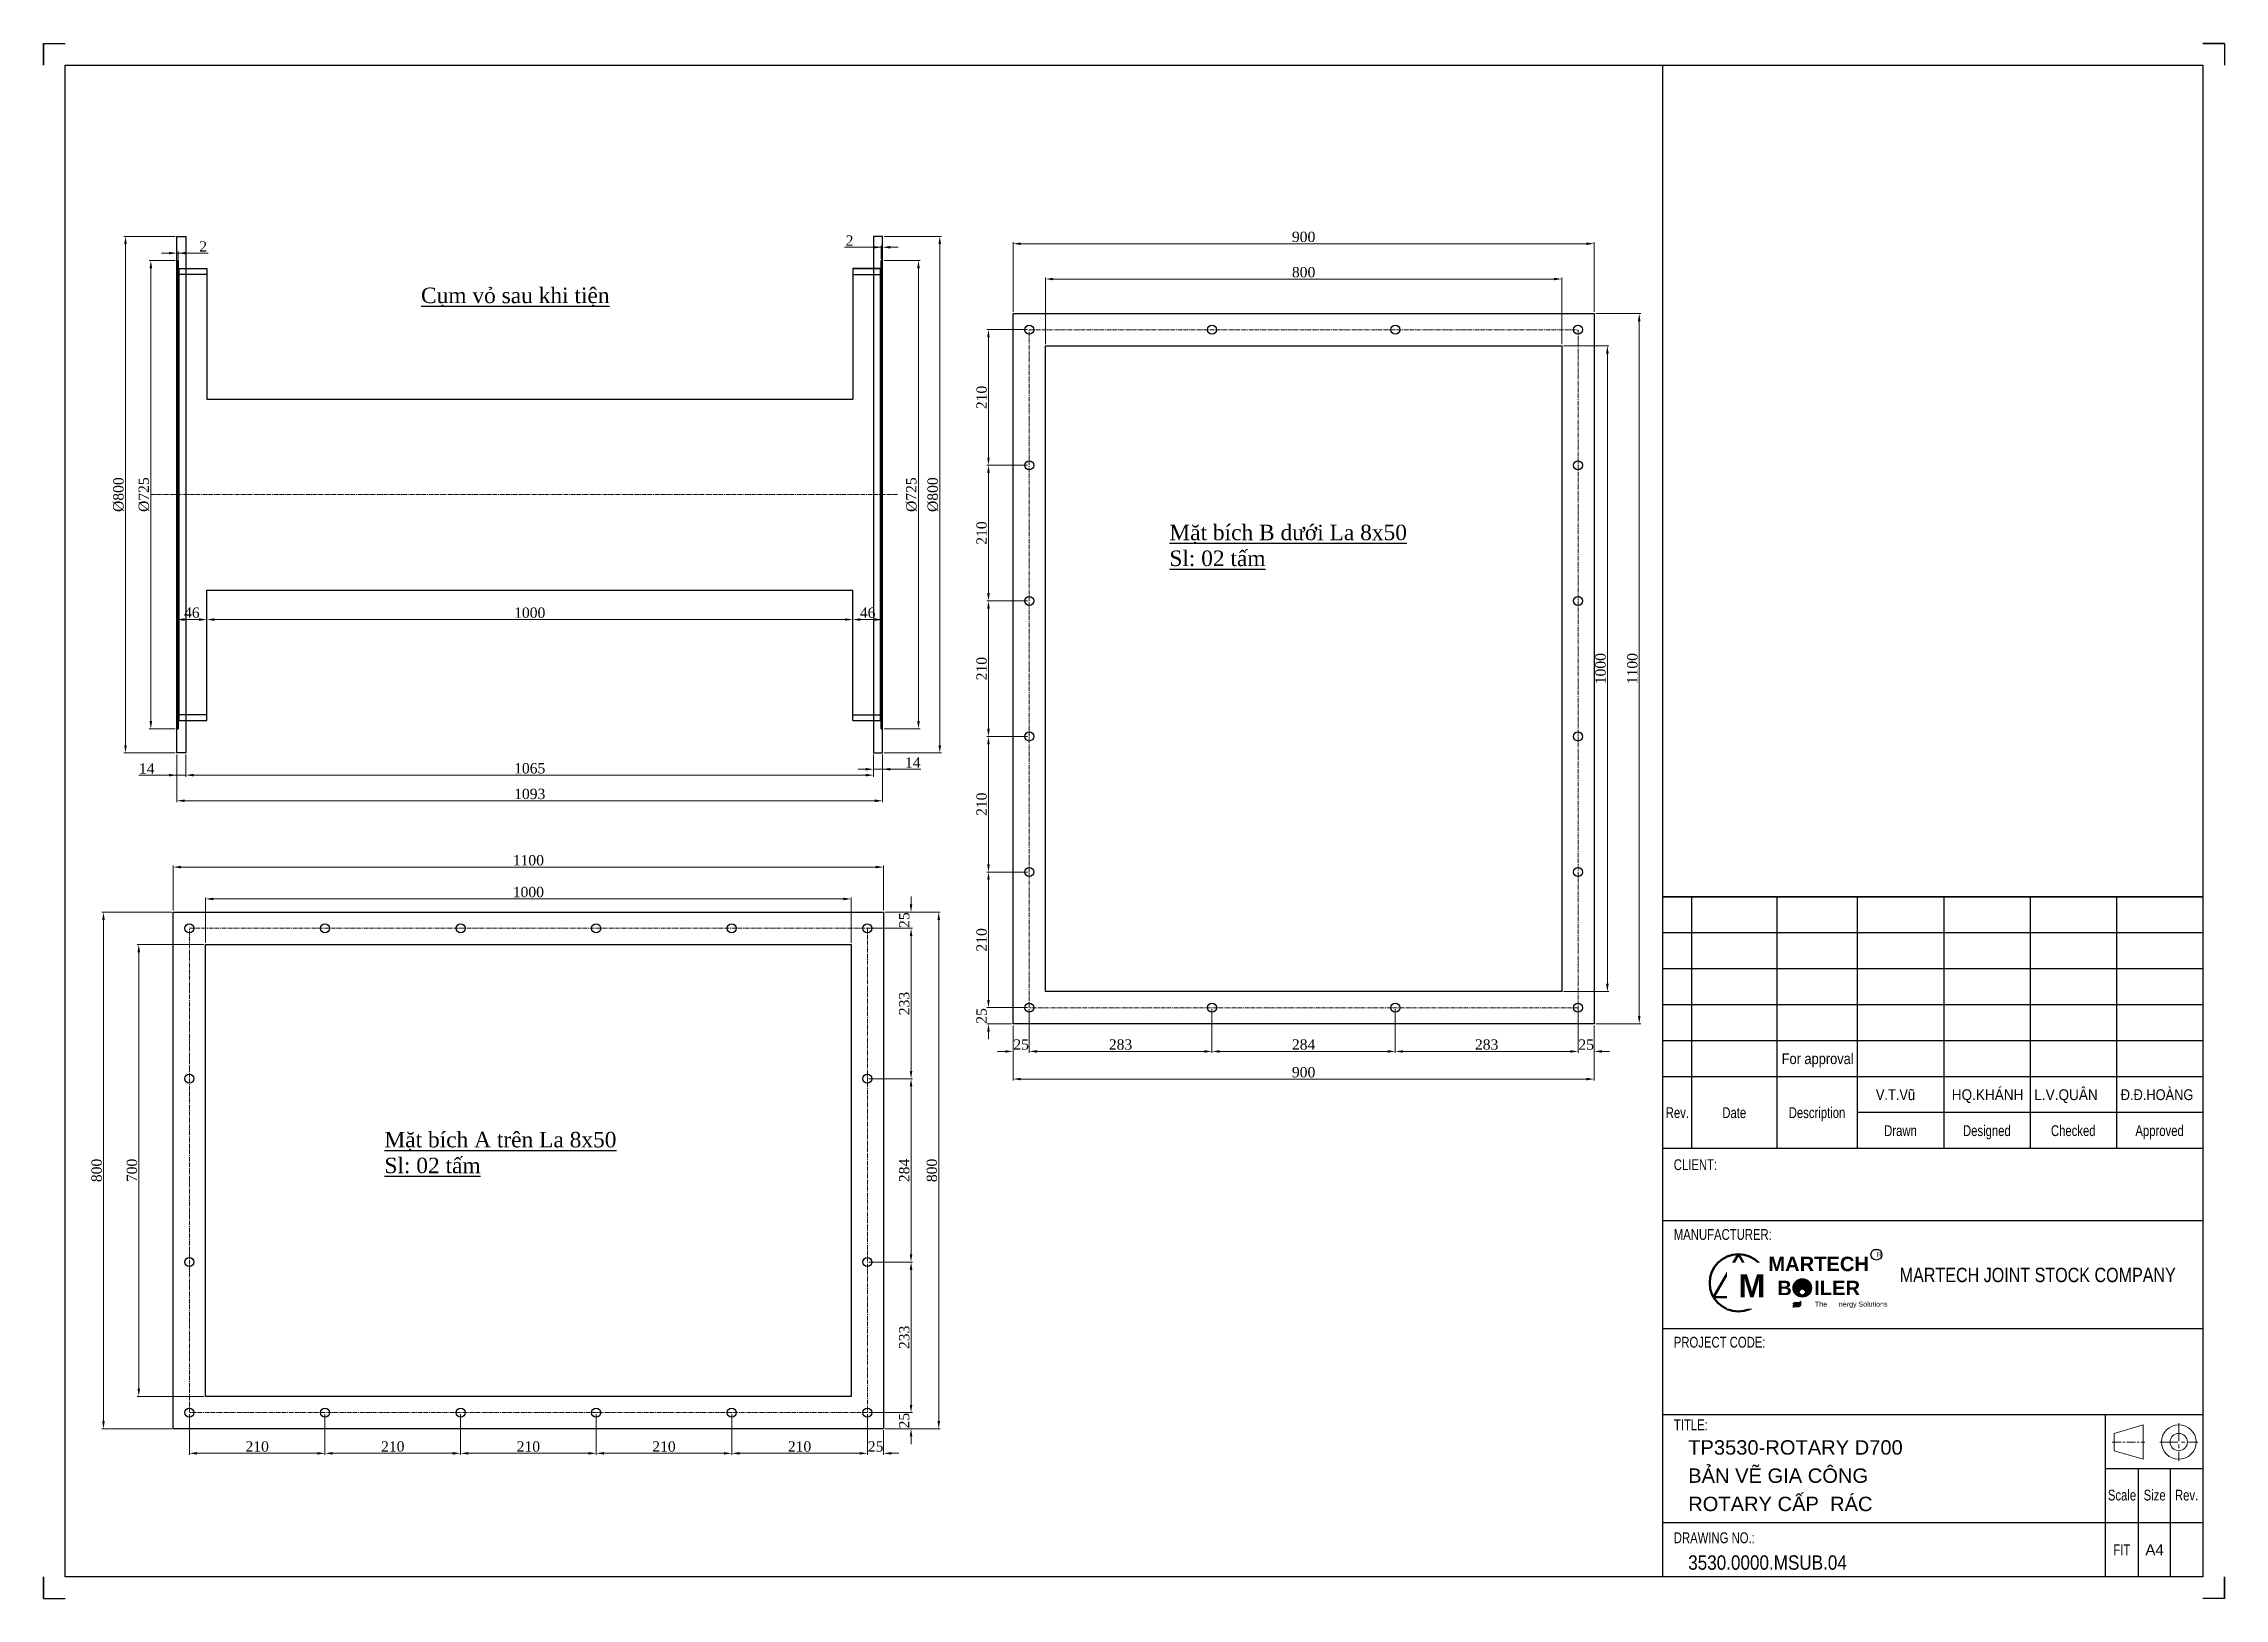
# Model space of a CAD drawing. Header units: inches. Extents: x 36705 to 45095, y -12195 to 29758.
# Drawn here: x 36755 to 40132, y -1090 to 1318 of the extents above; entities that cross this region are included whole.
import ezdxf
from ezdxf.enums import TextEntityAlignment as Align

# ---------------------------------------------------------------- set-up
doc = ezdxf.new("R2010")
doc.units = ezdxf.units.IN
doc.header["$MEASUREMENT"] = 0
doc.linetypes.add('CENTER', pattern=[2, 1.25, -0.25, 0.25, -0.25])
doc.layers.get('Defpoints').update_dxf_attribs({"lineweight": 5})
for name, color, linetype, lineweight in [('1.  0.2', 7, 'Continuous', 25), ('AM_0', 7, 'Continuous', 30), ('AM_7', 4, 'CENTER', 15), ('AM_8', 1, 'Continuous', 15), ('ĐƯỜNG TÂM', 8, 'CENTER', 5)]:
    doc.layers.add(name, color=color, linetype=linetype, lineweight=lineweight)
doc.layers.add('Không in', color=7, linetype='Continuous', lineweight=25, plot=False)
doc.layers.add('TEXT', color=20, linetype='Continuous')
doc.styles.add('Chu va so', font='arial.ttf')
doc.styles.add('stad1', font='times.ttf')
doc.styles.get("Standard").update_dxf_attribs({"font": 'arial.ttf'})
doc.styles.add('TCVN', font='times.ttf')
doc.styles.add('TEXT', font='arial.ttf')
doc.dimstyles.new('Hien', dxfattribs={"dimtxt": 20, "dimasz": 15, "dimexe": 3, "dimexo": 3, "dimgap": 3, "dimtad": 1, "dimtoh": 1, "dimdec": 0, "dimzin": 0, "dimdsep": 46, "dimtxsty": 'TCVN', "dimcen": 0, "dimclrd": 8, "dimclre": 250, "dimclrt": 41, "dimadec": 0, "dimazin": 0, "dimtfac": 1, "dimtdec": 0, "dimtofl": 0, "dimtmove": 1, "dimatfit": 3, "dimfxl": 1, "dimtolj": 1, "dimtzin": 0, "dimlwd": 9, "dimlwe": 9, "dimarcsym": 0})

msp = doc.modelspace()

# ---------------------------------------------------------------- texts
at = {"color": 2, "char_height": 24, "style": 'stad1'}
for s, insert, attachment_point in [('\\A1;{\\LCụm vỏ sau khi tiện}', (37485.32303, 924.77833, -183.71498), 5), ('\\A1;{\\LMặt bích B dưới La 8x50\\PSl: 02 tấm}', (38498.3361, 572.61681, -183.71498), 1), ('\\A1;{\\LMặt bích A trên La 8x50\\PSl: 02 tấm}', (37282.63373, -367.65691, -183.71498), 1)]:
    msp.add_mtext(s, dxfattribs=dict(at, insert=insert, attachment_point=attachment_point))

# ---------------------------------------------------------------- blocks, each defined once
blk = doc.blocks.new('*D373')
at = {"color": 250, "lineweight": 9, "transparency": 16777216}
for p, q in [((36961.2, 216.8), (36961.2, 142.7)), ((38054.2, 216.8), (38054.2, 142.7))]:
    blk.add_line(p, q, dxfattribs=at)
at = {"color": 8, "lineweight": 9, "transparency": 16777216}
blk.add_line((36973.2, 145.1), (38042.2, 145.1), dxfattribs=at)
at = {"color": 8, "transparency": 16777216}
for points in [[(36973.2, 147.1), (36973.2, 143.1), (36961.2, 145.1)], [(38042.2, 147.1), (38042.2, 143.1), (38054.2, 145.1)]]:
    blk.add_solid(points, dxfattribs=at)
at = {"layer": 'Defpoints', "color": 0, "transparency": 16777216}
for p in [(36961.2, 219.2), (38054.2, 219.2), (38054.2, 145.1)]:
    blk.add_point(p, dxfattribs=at)
at = {"color": 41, "transparency": 16777216, "insert": (37507.7, 155.6), "char_height": 16, "attachment_point": 5, "style": 'TCVN'}
blk.add_mtext('\\A1;1093', dxfattribs=at)
blk = doc.blocks.new('*D374')
at = {"color": 250, "lineweight": 9, "transparency": 16777216}
for p, q in [((36961.2, 216.8), (36961.2, 182.4)), ((36975.2, 216.8), (36975.2, 182.4))]:
    blk.add_line(p, q, dxfattribs=at)
at = {"color": 8, "lineweight": 9, "transparency": 16777216}
for p, q in [((36902.2, 184.8), (36961.2, 184.8)), ((36949.2, 184.8), (36937.2, 184.8)), ((36961.2, 184.8), (36975.2, 184.8)), ((36987.2, 184.8), (36999.2, 184.8))]:
    blk.add_line(p, q, dxfattribs=at)
at = {"color": 8, "transparency": 16777216}
for points in [[(36949.2, 186.8), (36949.2, 182.8), (36961.2, 184.8)], [(36987.2, 186.8), (36987.2, 182.8), (36975.2, 184.8)]]:
    blk.add_solid(points, dxfattribs=at)
at = {"layer": 'Defpoints', "color": 0, "transparency": 16777216}
for p in [(36961.2, 219.2), (36975.2, 219.2), (36975.2, 184.8)]:
    blk.add_point(p, dxfattribs=at)
at = {"color": 41, "transparency": 16777216, "insert": (36914.6, 195.2), "char_height": 16, "attachment_point": 5, "style": 'TCVN'}
blk.add_mtext('\\A1;14', dxfattribs=at)
blk = doc.blocks.new('*D375')
at = {"color": 250, "lineweight": 9, "transparency": 16777216}
for p, q in [((36975.2, 216.8), (36975.2, 182.4)), ((38040.2, 216.8), (38040.2, 182.4))]:
    blk.add_line(p, q, dxfattribs=at)
at = {"color": 8, "lineweight": 9, "transparency": 16777216}
blk.add_line((36987.2, 184.8), (38028.2, 184.8), dxfattribs=at)
at = {"color": 8, "transparency": 16777216}
for points in [[(36987.2, 186.8), (36987.2, 182.8), (36975.2, 184.8)], [(38028.2, 186.8), (38028.2, 182.8), (38040.2, 184.8)]]:
    blk.add_solid(points, dxfattribs=at)
at = {"layer": 'Defpoints', "color": 0, "transparency": 16777216}
for p in [(36975.2, 219.2), (38040.2, 219.2), (38040.2, 184.8)]:
    blk.add_point(p, dxfattribs=at)
at = {"color": 41, "transparency": 16777216, "insert": (37507.7, 195.3), "char_height": 16, "attachment_point": 5, "style": 'TCVN'}
blk.add_mtext('\\A1;1065', dxfattribs=at)
blk = doc.blocks.new('*D376')
at = {"color": 250, "lineweight": 9, "transparency": 16777216}
for p, q in [((38040.2, 216.8), (38040.2, 191.5)), ((38054.2, 216.8), (38054.2, 191.5))]:
    blk.add_line(p, q, dxfattribs=at)
at = {"color": 8, "lineweight": 9, "transparency": 16777216}
for p, q in [((38028.2, 193.9), (38016.2, 193.9)), ((38040.2, 193.9), (38054.2, 193.9)), ((38113.4, 193.9), (38054.2, 193.9)), ((38066.2, 193.9), (38078.2, 193.9))]:
    blk.add_line(p, q, dxfattribs=at)
at = {"color": 8, "transparency": 16777216}
for points in [[(38028.2, 195.9), (38028.2, 191.9), (38040.2, 193.9)], [(38066.2, 195.9), (38066.2, 191.9), (38054.2, 193.9)]]:
    blk.add_solid(points, dxfattribs=at)
at = {"layer": 'Defpoints', "color": 0, "transparency": 16777216}
for p in [(38040.2, 219.2), (38054.2, 219.2), (38054.2, 193.9)]:
    blk.add_point(p, dxfattribs=at)
at = {"color": 41, "transparency": 16777216, "insert": (38101, 204.3), "char_height": 16, "attachment_point": 5, "style": 'TCVN'}
blk.add_mtext('\\A1;14', dxfattribs=at)
blk = doc.blocks.new('*D377')
at = {"color": 250, "lineweight": 9, "transparency": 16777216}
for p, q in [((37007.5, 468.8), (37007.5, 423.3)), ((38007.9, 468.8), (38007.9, 423.3))]:
    blk.add_line(p, q, dxfattribs=at)
at = {"color": 8, "lineweight": 9, "transparency": 16777216}
blk.add_line((37019.5, 425.7), (37995.9, 425.7), dxfattribs=at)
at = {"color": 8, "transparency": 16777216}
for points in [[(37019.5, 427.7), (37019.5, 423.7), (37007.5, 425.7)], [(37995.9, 427.7), (37995.9, 423.7), (38007.9, 425.7)]]:
    blk.add_solid(points, dxfattribs=at)
at = {"layer": 'Defpoints', "color": 0, "transparency": 16777216}
for p in [(37007.5, 471.2), (38007.9, 471.2), (38007.9, 425.7)]:
    blk.add_point(p, dxfattribs=at)
at = {"color": 41, "transparency": 16777216, "insert": (37507.7, 436.3), "char_height": 16, "attachment_point": 5, "style": 'TCVN'}
blk.add_mtext('\\A1;1000', dxfattribs=at)
blk = doc.blocks.new('*D378')
at = {"color": 250, "lineweight": 9, "transparency": 16777216}
for p, q in [((38056.6, 981.7), (38112.2, 981.7)), ((38056.6, 256.7), (38112.2, 256.7))]:
    blk.add_line(p, q, dxfattribs=at)
at = {"color": 8, "lineweight": 9, "transparency": 16777216}
blk.add_line((38109.8, 969.7), (38109.8, 268.7), dxfattribs=at)
at = {"color": 8, "transparency": 16777216}
for points in [[(38107.8, 969.7), (38111.8, 969.7), (38109.8, 981.7)], [(38107.8, 268.7), (38111.8, 268.7), (38109.8, 256.7)]]:
    blk.add_solid(points, dxfattribs=at)
at = {"layer": 'Defpoints', "color": 0, "transparency": 16777216}
for p in [(38054.2, 981.7), (38054.2, 256.7), (38109.8, 256.7)]:
    blk.add_point(p, dxfattribs=at)
at = {"color": 41, "transparency": 16777216, "insert": (38099, 619.2), "char_height": 16, "attachment_point": 5, "rotation": 90, "style": 'TCVN'}
blk.add_mtext('\\A1;%%C725', dxfattribs=at)
blk = doc.blocks.new('*D379')
at = {"color": 250, "lineweight": 9, "transparency": 16777216}
for p, q in [((38056.6, 1019.2), (38145.2, 1019.2)), ((38056.6, 219.2), (38145.2, 219.2))]:
    blk.add_line(p, q, dxfattribs=at)
at = {"color": 8, "lineweight": 9, "transparency": 16777216}
blk.add_line((38142.8, 1007.2), (38142.8, 231.2), dxfattribs=at)
at = {"color": 8, "transparency": 16777216}
for points in [[(38140.8, 1007.2), (38144.8, 1007.2), (38142.8, 1019.2)], [(38140.8, 231.2), (38144.8, 231.2), (38142.8, 219.2)]]:
    blk.add_solid(points, dxfattribs=at)
at = {"layer": 'Defpoints', "color": 0, "transparency": 16777216}
for p in [(38054.2, 1019.2), (38054.2, 219.2), (38142.8, 219.2)]:
    blk.add_point(p, dxfattribs=at)
at = {"color": 41, "transparency": 16777216, "insert": (38132.1, 619.2), "char_height": 16, "attachment_point": 5, "rotation": 90, "style": 'TCVN'}
blk.add_mtext('\\A1;%%C800', dxfattribs=at)
blk = doc.blocks.new('*D380')
at = {"color": 8, "lineweight": 9, "transparency": 16777216}
for p, q in [((37995.4, 1002.3), (38052.2, 1002.3)), ((38040.2, 1002.3), (38028.2, 1002.3)), ((38052.2, 1002.3), (38054.2, 1002.3)), ((38066.2, 1002.3), (38078.2, 1002.3))]:
    blk.add_line(p, q, dxfattribs=at)
at = {"color": 250, "lineweight": 9, "transparency": 16777216}
for p, q in [((38052.2, 984.1), (38052.2, 1004.7)), ((38054.2, 984.1), (38054.2, 1004.7))]:
    blk.add_line(p, q, dxfattribs=at)
at = {"color": 8, "transparency": 16777216}
for points in [[(38040.2, 1004.3), (38040.2, 1000.3), (38052.2, 1002.3)], [(38066.2, 1004.3), (38066.2, 1000.3), (38054.2, 1002.3)]]:
    blk.add_solid(points, dxfattribs=at)
at = {"layer": 'Defpoints', "color": 0, "transparency": 16777216}
for p in [(38052.2, 981.7), (38054.2, 1002.3), (38054.2, 981.7)]:
    blk.add_point(p, dxfattribs=at)
at = {"color": 41, "transparency": 16777216, "insert": (38003, 1012.7), "char_height": 16, "attachment_point": 5, "style": 'TCVN'}
blk.add_mtext('\\A1;2', dxfattribs=at)
blk = doc.blocks.new('*D381')
at = {"color": 250, "lineweight": 9, "transparency": 16777216}
for p, q in [((38007.9, 427.1), (38007.9, 428.1)), ((38054.2, 427.1), (38054.2, 428.1))]:
    blk.add_line(p, q, dxfattribs=at)
at = {"color": 8, "lineweight": 9, "transparency": 16777216}
blk.add_line((38019.9, 425.7), (38042.2, 425.7), dxfattribs=at)
at = {"color": 8, "transparency": 16777216}
for points in [[(38019.9, 427.7), (38019.9, 423.7), (38007.9, 425.7)], [(38042.2, 427.7), (38042.2, 423.7), (38054.2, 425.7)]]:
    blk.add_solid(points, dxfattribs=at)
at = {"layer": 'Defpoints', "color": 0, "transparency": 16777216}
for p in [(38007.9, 424.7), (38054.2, 425.7), (38054.2, 424.7)]:
    blk.add_point(p, dxfattribs=at)
at = {"color": 41, "transparency": 16777216, "insert": (38031.1, 436.3), "char_height": 16, "attachment_point": 5, "style": 'TCVN'}
blk.add_mtext('\\A1;46', dxfattribs=at)
blk = doc.blocks.new('*D382')
at = {"color": 250, "lineweight": 9, "transparency": 16777216}
for p, q in [((36961.2, 427.1), (36961.2, 428.1)), ((37007.5, 427.1), (37007.5, 428.1))]:
    blk.add_line(p, q, dxfattribs=at)
at = {"color": 8, "lineweight": 9, "transparency": 16777216}
blk.add_line((36995.5, 425.7), (36973.2, 425.7), dxfattribs=at)
at = {"color": 8, "transparency": 16777216}
for points in [[(36973.2, 427.7), (36973.2, 423.7), (36961.2, 425.7)], [(36995.5, 427.7), (36995.5, 423.7), (37007.5, 425.7)]]:
    blk.add_solid(points, dxfattribs=at)
at = {"layer": 'Defpoints', "color": 0, "transparency": 16777216}
for p in [(36961.2, 425.7), (36961.2, 424.7), (37007.5, 424.7)]:
    blk.add_point(p, dxfattribs=at)
at = {"color": 41, "transparency": 16777216, "insert": (36984.4, 436.3), "char_height": 16, "attachment_point": 5, "style": 'TCVN'}
blk.add_mtext('\\A1;46', dxfattribs=at)
blk = doc.blocks.new('*D326')
at = {"color": 250, "lineweight": 9, "transparency": 16777216}
for p, q in [((36958.8, 981.7), (36918.5, 981.7)), ((36958.8, 256.7), (36918.5, 256.7))]:
    blk.add_line(p, q, dxfattribs=at)
at = {"color": 8, "lineweight": 9, "transparency": 16777216}
blk.add_line((36920.9, 969.7), (36920.9, 268.7), dxfattribs=at)
at = {"color": 8, "transparency": 16777216}
for points in [[(36918.9, 969.7), (36922.9, 969.7), (36920.9, 981.7)], [(36918.9, 268.7), (36922.9, 268.7), (36920.9, 256.7)]]:
    blk.add_solid(points, dxfattribs=at)
at = {"layer": 'Defpoints', "color": 0, "transparency": 16777216}
for p in [(36961.2, 981.7), (36920.9, 256.7), (36961.2, 256.7)]:
    blk.add_point(p, dxfattribs=at)
at = {"color": 41, "transparency": 16777216, "insert": (36910.2, 619.2), "char_height": 16, "attachment_point": 5, "rotation": 90, "style": 'TCVN'}
blk.add_mtext('\\A1;%%C725', dxfattribs=at)
blk = doc.blocks.new('*D327')
at = {"color": 250, "lineweight": 9, "transparency": 16777216}
for p, q in [((36958.8, 1019.2), (36879.2, 1019.2)), ((36958.8, 219.2), (36879.2, 219.2))]:
    blk.add_line(p, q, dxfattribs=at)
at = {"color": 8, "lineweight": 9, "transparency": 16777216}
blk.add_line((36881.6, 1007.2), (36881.6, 231.2), dxfattribs=at)
at = {"color": 8, "transparency": 16777216}
for points in [[(36879.6, 1007.2), (36883.6, 1007.2), (36881.6, 1019.2)], [(36879.6, 231.2), (36883.6, 231.2), (36881.6, 219.2)]]:
    blk.add_solid(points, dxfattribs=at)
at = {"layer": 'Defpoints', "color": 0, "transparency": 16777216}
for p in [(36961.2, 1019.2), (36881.6, 219.2), (36961.2, 219.2)]:
    blk.add_point(p, dxfattribs=at)
at = {"color": 41, "transparency": 16777216, "insert": (36870.9, 619.2), "char_height": 16, "attachment_point": 5, "rotation": 90, "style": 'TCVN'}
blk.add_mtext('\\A1;%%C800', dxfattribs=at)
blk = doc.blocks.new('*D328')
at = {"color": 8, "lineweight": 9, "transparency": 16777216}
for p, q in [((36949.2, 993.2), (36937.2, 993.2)), ((36963.2, 993.2), (36961.2, 993.2)), ((37009.5, 993.2), (36963.2, 993.2)), ((36975.2, 993.2), (36987.2, 993.2))]:
    blk.add_line(p, q, dxfattribs=at)
at = {"color": 250, "lineweight": 9, "transparency": 16777216}
for p, q in [((36961.2, 984.1), (36961.2, 995.6)), ((36963.2, 984.1), (36963.2, 995.6))]:
    blk.add_line(p, q, dxfattribs=at)
at = {"color": 8, "transparency": 16777216}
for points in [[(36949.2, 995.2), (36949.2, 991.2), (36961.2, 993.2)], [(36975.2, 995.2), (36975.2, 991.2), (36963.2, 993.2)]]:
    blk.add_solid(points, dxfattribs=at)
at = {"layer": 'Defpoints', "color": 0, "transparency": 16777216}
for p in [(36961.2, 993.2), (36961.2, 981.7), (36963.2, 981.7)]:
    blk.add_point(p, dxfattribs=at)
at = {"color": 41, "transparency": 16777216, "insert": (37001.9, 1003.6), "char_height": 16, "attachment_point": 5, "style": 'TCVN'}
blk.add_mtext('\\A1;2', dxfattribs=at)
blk = doc.blocks.new('*D383')
at = {"color": 250, "lineweight": 9, "transparency": 16777216}
for p, q in [((38058, -27.4), (38143.6, -27.4)), ((38058, -827.4), (38143.6, -827.4))]:
    blk.add_line(p, q, dxfattribs=at)
at = {"color": 8, "lineweight": 9, "transparency": 16777216}
blk.add_line((38141.2, -815.4), (38141.2, -39.4), dxfattribs=at)
at = {"color": 8, "transparency": 16777216}
for points in [[(38139.2, -39.4), (38143.2, -39.4), (38141.2, -27.4)], [(38139.2, -815.4), (38143.2, -815.4), (38141.2, -827.4)]]:
    blk.add_solid(points, dxfattribs=at)
at = {"layer": 'Defpoints', "color": 0, "transparency": 16777216}
for p in [(38055.6, -27.4), (38141.2, -27.4), (38055.6, -827.4)]:
    blk.add_point(p, dxfattribs=at)
at = {"color": 41, "transparency": 16777216, "insert": (38130.6, -427.4), "char_height": 16, "attachment_point": 5, "rotation": 90, "style": 'TCVN'}
blk.add_mtext('\\A1;800', dxfattribs=at)
blk = doc.blocks.new('*D384')
at = {"color": 250, "lineweight": 9, "transparency": 16777216}
for p, q in [((38058, -27.4), (38100.7, -27.4)), ((38029.3, -52.4), (38100.7, -52.4))]:
    blk.add_line(p, q, dxfattribs=at)
at = {"color": 8, "lineweight": 9, "transparency": 16777216}
for p, q in [((38098.3, -15.4), (38098.3, -3.4)), ((38098.3, -64.4), (38098.3, -76.4))]:
    blk.add_line(p, q, dxfattribs=at)
at = {"color": 8, "transparency": 16777216}
for points in [[(38096.3, -15.4), (38100.3, -15.4), (38098.3, -27.4)], [(38096.3, -64.4), (38100.3, -64.4), (38098.3, -52.4)]]:
    blk.add_solid(points, dxfattribs=at)
at = {"layer": 'Defpoints', "color": 0, "transparency": 16777216}
for p in [(38055.6, -27.4), (38026.9, -52.4), (38098.3, -52.4)]:
    blk.add_point(p, dxfattribs=at)
at = {"color": 41, "transparency": 16777216, "insert": (38087.8, -39.7), "char_height": 16, "attachment_point": 5, "rotation": 90, "style": 'TCVN'}
blk.add_mtext('\\A1;25', dxfattribs=at)
blk = doc.blocks.new('*D385')
at = {"color": 250, "lineweight": 9, "transparency": 16777216}
for p, q in [((38029.3, -52.4), (38100.7, -52.4)), ((38033, -285.4), (38100.7, -285.4))]:
    blk.add_line(p, q, dxfattribs=at)
at = {"color": 8, "lineweight": 9, "transparency": 16777216}
blk.add_line((38098.3, -64.4), (38098.3, -273.4), dxfattribs=at)
at = {"color": 8, "transparency": 16777216}
for points in [[(38096.3, -64.4), (38100.3, -64.4), (38098.3, -52.4)], [(38096.3, -273.4), (38100.3, -273.4), (38098.3, -285.4)]]:
    blk.add_solid(points, dxfattribs=at)
at = {"layer": 'Defpoints', "color": 0, "transparency": 16777216}
for p in [(38026.9, -52.4), (38030.6, -285.4), (38098.3, -285.4)]:
    blk.add_point(p, dxfattribs=at)
at = {"color": 41, "transparency": 16777216, "insert": (38087.8, -168.9), "char_height": 16, "attachment_point": 5, "rotation": 90, "style": 'TCVN'}
blk.add_mtext('\\A1;233', dxfattribs=at)
blk = doc.blocks.new('*D386')
at = {"color": 250, "lineweight": 9, "transparency": 16777216}
for p, q in [((38033, -285.4), (38100.7, -285.4)), ((38033, -569.4), (38100.7, -569.4))]:
    blk.add_line(p, q, dxfattribs=at)
at = {"color": 8, "lineweight": 9, "transparency": 16777216}
blk.add_line((38098.3, -297.4), (38098.3, -557.4), dxfattribs=at)
at = {"color": 8, "transparency": 16777216}
for points in [[(38096.3, -297.4), (38100.3, -297.4), (38098.3, -285.4)], [(38096.3, -557.4), (38100.3, -557.4), (38098.3, -569.4)]]:
    blk.add_solid(points, dxfattribs=at)
at = {"layer": 'Defpoints', "color": 0, "transparency": 16777216}
for p in [(38030.6, -285.4), (38030.6, -569.4), (38098.3, -569.4)]:
    blk.add_point(p, dxfattribs=at)
at = {"color": 41, "transparency": 16777216, "insert": (38087.8, -427.4), "char_height": 16, "attachment_point": 5, "rotation": 90, "style": 'TCVN'}
blk.add_mtext('\\A1;284', dxfattribs=at)
blk = doc.blocks.new('*D387')
at = {"color": 250, "lineweight": 9, "transparency": 16777216}
for p, q in [((38033, -569.4), (38100.7, -569.4)), ((38033, -802.4), (38100.7, -802.4))]:
    blk.add_line(p, q, dxfattribs=at)
at = {"color": 8, "lineweight": 9, "transparency": 16777216}
blk.add_line((38098.3, -581.4), (38098.3, -790.4), dxfattribs=at)
at = {"color": 8, "transparency": 16777216}
for points in [[(38096.3, -581.4), (38100.3, -581.4), (38098.3, -569.4)], [(38096.3, -790.4), (38100.3, -790.4), (38098.3, -802.4)]]:
    blk.add_solid(points, dxfattribs=at)
at = {"layer": 'Defpoints', "color": 0, "transparency": 16777216}
for p in [(38030.6, -569.4), (38030.6, -802.4), (38098.3, -802.4)]:
    blk.add_point(p, dxfattribs=at)
at = {"color": 41, "transparency": 16777216, "insert": (38087.8, -685.9), "char_height": 16, "attachment_point": 5, "rotation": 90, "style": 'TCVN'}
blk.add_mtext('\\A1;233', dxfattribs=at)
blk = doc.blocks.new('*D388')
at = {"color": 250, "lineweight": 9, "transparency": 16777216}
for p, q in [((38033, -802.4), (38100.7, -802.4)), ((38058, -827.4), (38100.7, -827.4))]:
    blk.add_line(p, q, dxfattribs=at)
at = {"color": 8, "lineweight": 9, "transparency": 16777216}
for p, q in [((38098.3, -790.4), (38098.3, -778.4)), ((38098.3, -839.4), (38098.3, -851.4))]:
    blk.add_line(p, q, dxfattribs=at)
at = {"color": 8, "transparency": 16777216}
for points in [[(38096.3, -790.4), (38100.3, -790.4), (38098.3, -802.4)], [(38096.3, -839.4), (38100.3, -839.4), (38098.3, -827.4)]]:
    blk.add_solid(points, dxfattribs=at)
at = {"layer": 'Defpoints', "color": 0, "transparency": 16777216}
for p in [(38030.6, -802.4), (38055.6, -827.4), (38098.3, -827.4)]:
    blk.add_point(p, dxfattribs=at)
at = {"color": 41, "transparency": 16777216, "insert": (38087.7, -814.9), "char_height": 16, "attachment_point": 5, "rotation": 90, "style": 'TCVN'}
blk.add_mtext('\\A1;25', dxfattribs=at)
blk = doc.blocks.new('*D389')
at = {"color": 250, "lineweight": 9, "transparency": 16777216}
for p, q in [((38030.6, -804.8), (38030.6, -867.9)), ((38055.6, -829.8), (38055.6, -867.9))]:
    blk.add_line(p, q, dxfattribs=at)
at = {"color": 8, "lineweight": 9, "transparency": 16777216}
for p, q in [((38018.6, -865.5), (38006.6, -865.5)), ((38067.6, -865.5), (38079.6, -865.5))]:
    blk.add_line(p, q, dxfattribs=at)
at = {"color": 8, "transparency": 16777216}
for points in [[(38018.6, -863.5), (38018.6, -867.5), (38030.6, -865.5)], [(38067.6, -863.5), (38067.6, -867.5), (38055.6, -865.5)]]:
    blk.add_solid(points, dxfattribs=at)
at = {"layer": 'Defpoints', "color": 0, "transparency": 16777216}
for p in [(38030.6, -802.4), (38055.6, -827.4), (38055.6, -865.5)]:
    blk.add_point(p, dxfattribs=at)
at = {"color": 41, "transparency": 16777216, "insert": (38043.4, -855), "char_height": 16, "attachment_point": 5, "style": 'TCVN'}
blk.add_mtext('\\A1;25', dxfattribs=at)
blk = doc.blocks.new('*D390')
at = {"color": 250, "lineweight": 9, "transparency": 16777216}
for p, q in [((37003.2, -77.4), (36899.8, -77.4)), ((37003.2, -777.4), (36899.8, -777.4))]:
    blk.add_line(p, q, dxfattribs=at)
at = {"color": 8, "lineweight": 9, "transparency": 16777216}
blk.add_line((36902.2, -765.4), (36902.2, -89.4), dxfattribs=at)
at = {"color": 8, "transparency": 16777216}
for points in [[(36900.2, -89.4), (36904.2, -89.4), (36902.2, -77.4)], [(36900.2, -765.4), (36904.2, -765.4), (36902.2, -777.4)]]:
    blk.add_solid(points, dxfattribs=at)
at = {"layer": 'Defpoints', "color": 0, "transparency": 16777216}
for p in [(36902.2, -77.4), (37005.6, -77.4), (37005.6, -777.4)]:
    blk.add_point(p, dxfattribs=at)
at = {"color": 41, "transparency": 16777216, "insert": (36891.6, -427.4), "char_height": 16, "attachment_point": 5, "rotation": 90, "style": 'TCVN'}
blk.add_mtext('\\A1;700', dxfattribs=at)
blk = doc.blocks.new('*D391')
at = {"color": 250, "lineweight": 9, "transparency": 16777216}
for p, q in [((36953.2, -27.4), (36845.1, -27.4)), ((36953.2, -827.4), (36845.1, -827.4))]:
    blk.add_line(p, q, dxfattribs=at)
at = {"color": 8, "lineweight": 9, "transparency": 16777216}
blk.add_line((36847.5, -39.4), (36847.5, -815.4), dxfattribs=at)
at = {"color": 8, "transparency": 16777216}
for points in [[(36845.5, -39.4), (36849.5, -39.4), (36847.5, -27.4)], [(36845.5, -815.4), (36849.5, -815.4), (36847.5, -827.4)]]:
    blk.add_solid(points, dxfattribs=at)
at = {"layer": 'Defpoints', "color": 0, "transparency": 16777216}
for p in [(36955.6, -27.4), (36847.5, -827.4), (36955.6, -827.4)]:
    blk.add_point(p, dxfattribs=at)
at = {"color": 41, "transparency": 16777216, "insert": (36837, -427.4), "char_height": 16, "attachment_point": 5, "rotation": 90, "style": 'TCVN'}
blk.add_mtext('\\A1;800', dxfattribs=at)
blk = doc.blocks.new('*D392')
at = {"color": 250, "lineweight": 9, "transparency": 16777216}
for p, q in [((36955.6, -25), (36955.6, 44.8)), ((38055.6, -25), (38055.6, 44.8))]:
    blk.add_line(p, q, dxfattribs=at)
at = {"color": 8, "lineweight": 9, "transparency": 16777216}
blk.add_line((36967.6, 42.4), (38043.6, 42.4), dxfattribs=at)
at = {"color": 8, "transparency": 16777216}
for points in [[(36967.6, 44.4), (36967.6, 40.4), (36955.6, 42.4)], [(38043.6, 44.4), (38043.6, 40.4), (38055.6, 42.4)]]:
    blk.add_solid(points, dxfattribs=at)
at = {"layer": 'Defpoints', "color": 0, "transparency": 16777216}
for p in [(38055.6, 42.4), (36955.6, -27.4), (38055.6, -27.4)]:
    blk.add_point(p, dxfattribs=at)
at = {"color": 41, "transparency": 16777216, "insert": (37505.6, 52.9), "char_height": 16, "attachment_point": 5, "style": 'TCVN'}
blk.add_mtext('\\A1;1100', dxfattribs=at)
blk = doc.blocks.new('*D393')
at = {"color": 250, "lineweight": 9, "transparency": 16777216}
for p, q in [((37005.6, -75), (37005.6, -4.6)), ((38005.6, -75), (38005.6, -4.6))]:
    blk.add_line(p, q, dxfattribs=at)
at = {"color": 8, "lineweight": 9, "transparency": 16777216}
blk.add_line((37017.6, -7), (37993.6, -7), dxfattribs=at)
at = {"color": 8, "transparency": 16777216}
for points in [[(37017.6, -5), (37017.6, -9), (37005.6, -7)], [(37993.6, -5), (37993.6, -9), (38005.6, -7)]]:
    blk.add_solid(points, dxfattribs=at)
at = {"layer": 'Defpoints', "color": 0, "transparency": 16777216}
for p in [(38005.6, -7), (37005.6, -77.4), (38005.6, -77.4)]:
    blk.add_point(p, dxfattribs=at)
at = {"color": 41, "transparency": 16777216, "insert": (37505.6, 3.6), "char_height": 16, "attachment_point": 5, "style": 'TCVN'}
blk.add_mtext('\\A1;1000', dxfattribs=at)
blk = doc.blocks.new('*D394')
at = {"color": 250, "lineweight": 9, "transparency": 16777216}
for p, q in [((37820.6, -804.8), (37820.6, -867.9)), ((38030.6, -804.8), (38030.6, -867.9))]:
    blk.add_line(p, q, dxfattribs=at)
at = {"color": 8, "lineweight": 9, "transparency": 16777216}
blk.add_line((38018.6, -865.5), (37832.6, -865.5), dxfattribs=at)
at = {"color": 8, "transparency": 16777216}
for points in [[(37832.6, -863.5), (37832.6, -867.5), (37820.6, -865.5)], [(38018.6, -863.5), (38018.6, -867.5), (38030.6, -865.5)]]:
    blk.add_solid(points, dxfattribs=at)
at = {"layer": 'Defpoints', "color": 0, "transparency": 16777216}
for p in [(37820.6, -802.4), (38030.6, -802.4), (37820.6, -865.5)]:
    blk.add_point(p, dxfattribs=at)
at = {"color": 41, "transparency": 16777216, "insert": (37925.6, -855), "char_height": 16, "attachment_point": 5, "style": 'TCVN'}
blk.add_mtext('\\A1;210', dxfattribs=at)
blk = doc.blocks.new('*D395')
at = {"color": 250, "lineweight": 9, "transparency": 16777216}
for p, q in [((37610.6, -804.8), (37610.6, -867.9)), ((37820.6, -804.8), (37820.6, -867.9))]:
    blk.add_line(p, q, dxfattribs=at)
at = {"color": 8, "lineweight": 9, "transparency": 16777216}
blk.add_line((37808.6, -865.5), (37622.6, -865.5), dxfattribs=at)
at = {"color": 8, "transparency": 16777216}
for points in [[(37622.6, -863.5), (37622.6, -867.5), (37610.6, -865.5)], [(37808.6, -863.5), (37808.6, -867.5), (37820.6, -865.5)]]:
    blk.add_solid(points, dxfattribs=at)
at = {"layer": 'Defpoints', "color": 0, "transparency": 16777216}
for p in [(37610.6, -802.4), (37820.6, -802.4), (37610.6, -865.5)]:
    blk.add_point(p, dxfattribs=at)
at = {"color": 41, "transparency": 16777216, "insert": (37715.6, -855), "char_height": 16, "attachment_point": 5, "style": 'TCVN'}
blk.add_mtext('\\A1;210', dxfattribs=at)
blk = doc.blocks.new('*D396')
at = {"color": 250, "lineweight": 9, "transparency": 16777216}
for p, q in [((37400.6, -804.8), (37400.6, -867.9)), ((37610.6, -804.8), (37610.6, -867.9))]:
    blk.add_line(p, q, dxfattribs=at)
at = {"color": 8, "lineweight": 9, "transparency": 16777216}
blk.add_line((37598.6, -865.5), (37412.6, -865.5), dxfattribs=at)
at = {"color": 8, "transparency": 16777216}
for points in [[(37412.6, -863.5), (37412.6, -867.5), (37400.6, -865.5)], [(37598.6, -863.5), (37598.6, -867.5), (37610.6, -865.5)]]:
    blk.add_solid(points, dxfattribs=at)
at = {"layer": 'Defpoints', "color": 0, "transparency": 16777216}
for p in [(37400.6, -802.4), (37610.6, -802.4), (37400.6, -865.5)]:
    blk.add_point(p, dxfattribs=at)
at = {"color": 41, "transparency": 16777216, "insert": (37505.6, -855), "char_height": 16, "attachment_point": 5, "style": 'TCVN'}
blk.add_mtext('\\A1;210', dxfattribs=at)
blk = doc.blocks.new('*D397')
at = {"color": 250, "lineweight": 9, "transparency": 16777216}
for p, q in [((37190.6, -804.8), (37190.6, -867.9)), ((37400.6, -804.8), (37400.6, -867.9))]:
    blk.add_line(p, q, dxfattribs=at)
at = {"color": 8, "lineweight": 9, "transparency": 16777216}
blk.add_line((37388.6, -865.5), (37202.6, -865.5), dxfattribs=at)
at = {"color": 8, "transparency": 16777216}
for points in [[(37202.6, -863.5), (37202.6, -867.5), (37190.6, -865.5)], [(37388.6, -863.5), (37388.6, -867.5), (37400.6, -865.5)]]:
    blk.add_solid(points, dxfattribs=at)
at = {"layer": 'Defpoints', "color": 0, "transparency": 16777216}
for p in [(37190.6, -802.4), (37400.6, -802.4), (37190.6, -865.5)]:
    blk.add_point(p, dxfattribs=at)
at = {"color": 41, "transparency": 16777216, "insert": (37295.6, -855), "char_height": 16, "attachment_point": 5, "style": 'TCVN'}
blk.add_mtext('\\A1;210', dxfattribs=at)
blk = doc.blocks.new('*D398')
at = {"color": 250, "lineweight": 9, "transparency": 16777216}
for p, q in [((36980.6, -804.8), (36980.6, -867.9)), ((37190.6, -804.8), (37190.6, -867.9))]:
    blk.add_line(p, q, dxfattribs=at)
at = {"color": 8, "lineweight": 9, "transparency": 16777216}
blk.add_line((37178.6, -865.5), (36992.6, -865.5), dxfattribs=at)
at = {"color": 8, "transparency": 16777216}
for points in [[(36992.6, -863.5), (36992.6, -867.5), (36980.6, -865.5)], [(37178.6, -863.5), (37178.6, -867.5), (37190.6, -865.5)]]:
    blk.add_solid(points, dxfattribs=at)
at = {"layer": 'Defpoints', "color": 0, "transparency": 16777216}
for p in [(36980.6, -802.4), (37190.6, -802.4), (36980.6, -865.5)]:
    blk.add_point(p, dxfattribs=at)
at = {"color": 41, "transparency": 16777216, "insert": (37085.6, -855), "char_height": 16, "attachment_point": 5, "style": 'TCVN'}
blk.add_mtext('\\A1;210', dxfattribs=at)
blk = doc.blocks.new('*D399')
at = {"color": 250, "lineweight": 9, "transparency": 16777216}
for p, q in [((38256.3, -202.7), (38256.3, -288.3)), ((39156.3, -202.7), (39156.3, -288.3))]:
    blk.add_line(p, q, dxfattribs=at)
at = {"color": 8, "lineweight": 9, "transparency": 16777216}
blk.add_line((38268.3, -285.9), (39144.3, -285.9), dxfattribs=at)
at = {"color": 8, "transparency": 16777216}
for points in [[(38268.3, -283.9), (38268.3, -287.9), (38256.3, -285.9)], [(39144.3, -283.9), (39144.3, -287.9), (39156.3, -285.9)]]:
    blk.add_solid(points, dxfattribs=at)
at = {"layer": 'Defpoints', "color": 0, "transparency": 16777216}
for p in [(38256.3, -200.3), (39156.3, -200.3), (39156.3, -285.9)]:
    blk.add_point(p, dxfattribs=at)
at = {"color": 41, "transparency": 16777216, "insert": (38706.3, -275.4), "char_height": 16, "attachment_point": 5, "style": 'TCVN'}
blk.add_mtext('\\A1;900', dxfattribs=at)
blk = doc.blocks.new('*D400')
at = {"color": 250, "lineweight": 9, "transparency": 16777216}
for p, q in [((39131.3, -174.1), (39131.3, -245.5)), ((39156.3, -202.7), (39156.3, -245.5))]:
    blk.add_line(p, q, dxfattribs=at)
at = {"color": 8, "lineweight": 9, "transparency": 16777216}
for p, q in [((39119.3, -243.1), (39107.3, -243.1)), ((39168.3, -243.1), (39180.3, -243.1))]:
    blk.add_line(p, q, dxfattribs=at)
at = {"color": 8, "transparency": 16777216}
for points in [[(39119.3, -241.1), (39119.3, -245.1), (39131.3, -243.1)], [(39168.3, -241.1), (39168.3, -245.1), (39156.3, -243.1)]]:
    blk.add_solid(points, dxfattribs=at)
at = {"layer": 'Defpoints', "color": 0, "transparency": 16777216}
for p in [(39131.3, -171.7), (39156.3, -200.3), (39131.3, -243.1)]:
    blk.add_point(p, dxfattribs=at)
at = {"color": 41, "transparency": 16777216, "insert": (39144, -232.6), "char_height": 16, "attachment_point": 5, "style": 'TCVN'}
blk.add_mtext('\\A1;25', dxfattribs=at)
blk = doc.blocks.new('*D401')
at = {"color": 250, "lineweight": 9, "transparency": 16777216}
for p, q in [((38848.3, -177.7), (38848.3, -245.5)), ((39131.3, -174.1), (39131.3, -245.5))]:
    blk.add_line(p, q, dxfattribs=at)
at = {"color": 8, "lineweight": 9, "transparency": 16777216}
blk.add_line((39119.3, -243.1), (38860.3, -243.1), dxfattribs=at)
at = {"color": 8, "transparency": 16777216}
for points in [[(38860.3, -241.1), (38860.3, -245.1), (38848.3, -243.1)], [(39119.3, -241.1), (39119.3, -245.1), (39131.3, -243.1)]]:
    blk.add_solid(points, dxfattribs=at)
at = {"layer": 'Defpoints', "color": 0, "transparency": 16777216}
for p in [(38848.3, -175.3), (39131.3, -171.7), (38848.3, -243.1)]:
    blk.add_point(p, dxfattribs=at)
at = {"color": 41, "transparency": 16777216, "insert": (38989.8, -232.5), "char_height": 16, "attachment_point": 5, "style": 'TCVN'}
blk.add_mtext('\\A1;283', dxfattribs=at)
blk = doc.blocks.new('*D402')
at = {"color": 250, "lineweight": 9, "transparency": 16777216}
for p, q in [((38564.3, -177.7), (38564.3, -245.5)), ((38848.3, -177.7), (38848.3, -245.5))]:
    blk.add_line(p, q, dxfattribs=at)
at = {"color": 8, "lineweight": 9, "transparency": 16777216}
blk.add_line((38836.3, -243.1), (38576.3, -243.1), dxfattribs=at)
at = {"color": 8, "transparency": 16777216}
for points in [[(38576.3, -241.1), (38576.3, -245.1), (38564.3, -243.1)], [(38836.3, -241.1), (38836.3, -245.1), (38848.3, -243.1)]]:
    blk.add_solid(points, dxfattribs=at)
at = {"layer": 'Defpoints', "color": 0, "transparency": 16777216}
for p in [(38564.3, -175.3), (38848.3, -175.3), (38564.3, -243.1)]:
    blk.add_point(p, dxfattribs=at)
at = {"color": 41, "transparency": 16777216, "insert": (38706.3, -232.5), "char_height": 16, "attachment_point": 5, "style": 'TCVN'}
blk.add_mtext('\\A1;284', dxfattribs=at)
blk = doc.blocks.new('*D403')
at = {"color": 250, "lineweight": 9, "transparency": 16777216}
for p, q in [((38281.3, -177.7), (38281.3, -245.5)), ((38564.3, -177.7), (38564.3, -245.5))]:
    blk.add_line(p, q, dxfattribs=at)
at = {"color": 8, "lineweight": 9, "transparency": 16777216}
blk.add_line((38552.3, -243.1), (38293.3, -243.1), dxfattribs=at)
at = {"color": 8, "transparency": 16777216}
for points in [[(38293.3, -241.1), (38293.3, -245.1), (38281.3, -243.1)], [(38552.3, -241.1), (38552.3, -245.1), (38564.3, -243.1)]]:
    blk.add_solid(points, dxfattribs=at)
at = {"layer": 'Defpoints', "color": 0, "transparency": 16777216}
for p in [(38281.3, -175.3), (38564.3, -175.3), (38281.3, -243.1)]:
    blk.add_point(p, dxfattribs=at)
at = {"color": 41, "transparency": 16777216, "insert": (38422.8, -232.5), "char_height": 16, "attachment_point": 5, "style": 'TCVN'}
blk.add_mtext('\\A1;283', dxfattribs=at)
blk = doc.blocks.new('*D404')
at = {"color": 250, "lineweight": 9, "transparency": 16777216}
for p, q in [((38281.3, -177.7), (38281.3, -245.5)), ((38256.3, -202.7), (38256.3, -245.5))]:
    blk.add_line(p, q, dxfattribs=at)
at = {"color": 8, "lineweight": 9, "transparency": 16777216}
for p, q in [((38244.3, -243.1), (38232.3, -243.1)), ((38293.3, -243.1), (38305.3, -243.1))]:
    blk.add_line(p, q, dxfattribs=at)
at = {"color": 8, "transparency": 16777216}
for points in [[(38244.3, -241.1), (38244.3, -245.1), (38256.3, -243.1)], [(38293.3, -241.1), (38293.3, -245.1), (38281.3, -243.1)]]:
    blk.add_solid(points, dxfattribs=at)
at = {"layer": 'Defpoints', "color": 0, "transparency": 16777216}
for p in [(38256.3, -200.3), (38281.3, -175.3), (38256.3, -243.1)]:
    blk.add_point(p, dxfattribs=at)
at = {"color": 41, "transparency": 16777216, "insert": (38268.8, -232.5), "char_height": 16, "attachment_point": 5, "style": 'TCVN'}
blk.add_mtext('\\A1;25', dxfattribs=at)
blk = doc.blocks.new('*D405')
at = {"color": 8, "lineweight": 9, "transparency": 16777216}
for p, q in [((38218.2, -163.3), (38218.2, -151.3)), ((38218.2, -212.3), (38218.2, -224.3))]:
    blk.add_line(p, q, dxfattribs=at)
at = {"color": 250, "lineweight": 9, "transparency": 16777216}
for p, q in [((38278.9, -175.3), (38215.8, -175.3)), ((38253.9, -200.3), (38215.8, -200.3))]:
    blk.add_line(p, q, dxfattribs=at)
at = {"color": 8, "transparency": 16777216}
for points in [[(38216.2, -163.3), (38220.2, -163.3), (38218.2, -175.3)], [(38216.2, -212.3), (38220.2, -212.3), (38218.2, -200.3)]]:
    blk.add_solid(points, dxfattribs=at)
at = {"layer": 'Defpoints', "color": 0, "transparency": 16777216}
for p in [(38218.2, -200.3), (38256.3, -200.3), (38281.3, -175.3)]:
    blk.add_point(p, dxfattribs=at)
at = {"color": 41, "transparency": 16777216, "insert": (38207.6, -188.1), "char_height": 16, "attachment_point": 5, "rotation": 90, "style": 'TCVN'}
blk.add_mtext('\\A1;25', dxfattribs=at)
blk = doc.blocks.new('*D406')
at = {"color": 250, "lineweight": 9, "transparency": 16777216}
for p, q in [((38306.3, 852.1), (38306.3, 955.5)), ((39106.3, 852.1), (39106.3, 955.5))]:
    blk.add_line(p, q, dxfattribs=at)
at = {"color": 8, "lineweight": 9, "transparency": 16777216}
blk.add_line((38318.3, 953.1), (39094.3, 953.1), dxfattribs=at)
at = {"color": 8, "transparency": 16777216}
for points in [[(38318.3, 955.1), (38318.3, 951.1), (38306.3, 953.1)], [(39094.3, 955.1), (39094.3, 951.1), (39106.3, 953.1)]]:
    blk.add_solid(points, dxfattribs=at)
at = {"layer": 'Defpoints', "color": 0, "transparency": 16777216}
for p in [(39106.3, 953.1), (38306.3, 849.7), (39106.3, 849.7)]:
    blk.add_point(p, dxfattribs=at)
at = {"color": 41, "transparency": 16777216, "insert": (38706.3, 963.6), "char_height": 16, "attachment_point": 5, "style": 'TCVN'}
blk.add_mtext('\\A1;800', dxfattribs=at)
blk = doc.blocks.new('*D407')
at = {"color": 250, "lineweight": 9, "transparency": 16777216}
for p, q in [((38256.3, 902.1), (38256.3, 1010.2)), ((39156.3, 902.1), (39156.3, 1010.2))]:
    blk.add_line(p, q, dxfattribs=at)
at = {"color": 8, "lineweight": 9, "transparency": 16777216}
blk.add_line((39144.3, 1007.8), (38268.3, 1007.8), dxfattribs=at)
at = {"color": 8, "transparency": 16777216}
for points in [[(38268.3, 1009.8), (38268.3, 1005.8), (38256.3, 1007.8)], [(39144.3, 1009.8), (39144.3, 1005.8), (39156.3, 1007.8)]]:
    blk.add_solid(points, dxfattribs=at)
at = {"layer": 'Defpoints', "color": 0, "transparency": 16777216}
for p in [(38256.3, 1007.8), (38256.3, 899.7), (39156.3, 899.7)]:
    blk.add_point(p, dxfattribs=at)
at = {"color": 41, "transparency": 16777216, "insert": (38706.3, 1018.3), "char_height": 16, "attachment_point": 5, "style": 'TCVN'}
blk.add_mtext('\\A1;900', dxfattribs=at)
blk = doc.blocks.new('*D408')
at = {"color": 250, "lineweight": 9, "transparency": 16777216}
for p, q in [((39158.7, 899.7), (39228.5, 899.7)), ((39158.7, -200.3), (39228.5, -200.3))]:
    blk.add_line(p, q, dxfattribs=at)
at = {"color": 8, "lineweight": 9, "transparency": 16777216}
blk.add_line((39226.1, 887.7), (39226.1, -188.3), dxfattribs=at)
at = {"color": 8, "transparency": 16777216}
for points in [[(39224.1, 887.7), (39228.1, 887.7), (39226.1, 899.7)], [(39224.1, -188.3), (39228.1, -188.3), (39226.1, -200.3)]]:
    blk.add_solid(points, dxfattribs=at)
at = {"layer": 'Defpoints', "color": 0, "transparency": 16777216}
for p in [(39156.3, 899.7), (39156.3, -200.3), (39226.1, -200.3)]:
    blk.add_point(p, dxfattribs=at)
at = {"color": 41, "transparency": 16777216, "insert": (39215.5, 349.7), "char_height": 16, "attachment_point": 5, "rotation": 90, "style": 'TCVN'}
blk.add_mtext('\\A1;1100', dxfattribs=at)
blk = doc.blocks.new('*D409')
at = {"color": 250, "lineweight": 9, "transparency": 16777216}
for p, q in [((39108.7, 849.7), (39179.2, 849.7)), ((39108.7, -150.3), (39179.2, -150.3))]:
    blk.add_line(p, q, dxfattribs=at)
at = {"color": 8, "lineweight": 9, "transparency": 16777216}
blk.add_line((39176.8, 837.7), (39176.8, -138.3), dxfattribs=at)
at = {"color": 8, "transparency": 16777216}
for points in [[(39174.8, 837.7), (39178.8, 837.7), (39176.8, 849.7)], [(39174.8, -138.3), (39178.8, -138.3), (39176.8, -150.3)]]:
    blk.add_solid(points, dxfattribs=at)
at = {"layer": 'Defpoints', "color": 0, "transparency": 16777216}
for p in [(39106.3, 849.7), (39106.3, -150.3), (39176.8, -150.3)]:
    blk.add_point(p, dxfattribs=at)
at = {"color": 41, "transparency": 16777216, "insert": (39166.2, 349.7), "char_height": 16, "attachment_point": 5, "rotation": 90, "style": 'TCVN'}
blk.add_mtext('\\A1;1000', dxfattribs=at)
blk = doc.blocks.new('*D410')
at = {"color": 250, "lineweight": 9, "transparency": 16777216}
for p, q in [((38278.9, 34.7), (38215.8, 34.7)), ((38278.9, -175.3), (38215.8, -175.3))]:
    blk.add_line(p, q, dxfattribs=at)
at = {"color": 8, "lineweight": 9, "transparency": 16777216}
blk.add_line((38218.2, -163.3), (38218.2, 22.7), dxfattribs=at)
at = {"color": 8, "transparency": 16777216}
for points in [[(38216.2, 22.7), (38220.2, 22.7), (38218.2, 34.7)], [(38216.2, -163.3), (38220.2, -163.3), (38218.2, -175.3)]]:
    blk.add_solid(points, dxfattribs=at)
at = {"layer": 'Defpoints', "color": 0, "transparency": 16777216}
for p in [(38218.2, 34.7), (38281.3, 34.7), (38281.3, -175.3)]:
    blk.add_point(p, dxfattribs=at)
at = {"color": 41, "transparency": 16777216, "insert": (38207.7, -70.3), "char_height": 16, "attachment_point": 5, "rotation": 90, "style": 'TCVN'}
blk.add_mtext('\\A1;210', dxfattribs=at)
blk = doc.blocks.new('*D411')
at = {"color": 250, "lineweight": 9, "transparency": 16777216}
for p, q in [((38278.9, 244.7), (38215.8, 244.7)), ((38278.9, 34.7), (38215.8, 34.7))]:
    blk.add_line(p, q, dxfattribs=at)
at = {"color": 8, "lineweight": 9, "transparency": 16777216}
blk.add_line((38218.2, 46.7), (38218.2, 232.7), dxfattribs=at)
at = {"color": 8, "transparency": 16777216}
for points in [[(38216.2, 232.7), (38220.2, 232.7), (38218.2, 244.7)], [(38216.2, 46.7), (38220.2, 46.7), (38218.2, 34.7)]]:
    blk.add_solid(points, dxfattribs=at)
at = {"layer": 'Defpoints', "color": 0, "transparency": 16777216}
for p in [(38218.2, 244.7), (38281.3, 244.7), (38281.3, 34.7)]:
    blk.add_point(p, dxfattribs=at)
at = {"color": 41, "transparency": 16777216, "insert": (38207.7, 139.7), "char_height": 16, "attachment_point": 5, "rotation": 90, "style": 'TCVN'}
blk.add_mtext('\\A1;210', dxfattribs=at)
blk = doc.blocks.new('*D412')
at = {"color": 250, "lineweight": 9, "transparency": 16777216}
for p, q in [((38278.9, 454.7), (38215.8, 454.7)), ((38278.9, 244.7), (38215.8, 244.7))]:
    blk.add_line(p, q, dxfattribs=at)
at = {"color": 8, "lineweight": 9, "transparency": 16777216}
blk.add_line((38218.2, 256.7), (38218.2, 442.7), dxfattribs=at)
at = {"color": 8, "transparency": 16777216}
for points in [[(38216.2, 442.7), (38220.2, 442.7), (38218.2, 454.7)], [(38216.2, 256.7), (38220.2, 256.7), (38218.2, 244.7)]]:
    blk.add_solid(points, dxfattribs=at)
at = {"layer": 'Defpoints', "color": 0, "transparency": 16777216}
for p in [(38218.2, 454.7), (38281.3, 454.7), (38281.3, 244.7)]:
    blk.add_point(p, dxfattribs=at)
at = {"color": 41, "transparency": 16777216, "insert": (38207.7, 349.7), "char_height": 16, "attachment_point": 5, "rotation": 90, "style": 'TCVN'}
blk.add_mtext('\\A1;210', dxfattribs=at)
blk = doc.blocks.new('*D413')
at = {"color": 250, "lineweight": 9, "transparency": 16777216}
for p, q in [((38278.9, 664.7), (38215.8, 664.7)), ((38278.9, 454.7), (38215.8, 454.7))]:
    blk.add_line(p, q, dxfattribs=at)
at = {"color": 8, "lineweight": 9, "transparency": 16777216}
blk.add_line((38218.2, 466.7), (38218.2, 652.7), dxfattribs=at)
at = {"color": 8, "transparency": 16777216}
for points in [[(38216.2, 652.7), (38220.2, 652.7), (38218.2, 664.7)], [(38216.2, 466.7), (38220.2, 466.7), (38218.2, 454.7)]]:
    blk.add_solid(points, dxfattribs=at)
at = {"layer": 'Defpoints', "color": 0, "transparency": 16777216}
for p in [(38218.2, 664.7), (38281.3, 664.7), (38281.3, 454.7)]:
    blk.add_point(p, dxfattribs=at)
at = {"color": 41, "transparency": 16777216, "insert": (38207.7, 559.7), "char_height": 16, "attachment_point": 5, "rotation": 90, "style": 'TCVN'}
blk.add_mtext('\\A1;210', dxfattribs=at)
blk = doc.blocks.new('*D414')
at = {"color": 250, "lineweight": 9, "transparency": 16777216}
for p, q in [((38278.9, 874.7), (38215.8, 874.7)), ((38278.9, 664.7), (38215.8, 664.7))]:
    blk.add_line(p, q, dxfattribs=at)
at = {"color": 8, "lineweight": 9, "transparency": 16777216}
blk.add_line((38218.2, 676.7), (38218.2, 862.7), dxfattribs=at)
at = {"color": 8, "transparency": 16777216}
for points in [[(38216.2, 862.7), (38220.2, 862.7), (38218.2, 874.7)], [(38216.2, 676.7), (38220.2, 676.7), (38218.2, 664.7)]]:
    blk.add_solid(points, dxfattribs=at)
at = {"layer": 'Defpoints', "color": 0, "transparency": 16777216}
for p in [(38218.2, 874.7), (38281.3, 874.7), (38281.3, 664.7)]:
    blk.add_point(p, dxfattribs=at)
at = {"color": 41, "transparency": 16777216, "insert": (38207.7, 769.7), "char_height": 16, "attachment_point": 5, "rotation": 90, "style": 'TCVN'}
blk.add_mtext('\\A1;210', dxfattribs=at)
blk = doc.blocks.new('KHUNG TEN A4 - TD - 13.2.2023')
for p, q in [((0, 216), (0, 213)), ((0, 213), (0, 216)), ((0, 216), (3, 216)), ((300, 216), (303, 216)), ((303, 216), (303, 213)), ((225, 92.48), (225, 213)), ((300, 97.48), (225, 97.48)), ((229, 62.5), (229, 97.48)), ((300, 92.48), (225, 92.48)), ((300, 87.48), (225, 87.48)), ((300, 82.48), (225, 82.48)), ((300, 77.48), (225, 77.48)), ((300, 72.48), (225, 72.48)), ((300, 67.48), (252, 67.48)), ((300, 18), (286.5, 18)), ((0, 3), (0, 0)), ((0, 0), (3, 0)), ((303, 3), (303, 0)), ((303, 0), (300, 0))]:
    blk.add_line(p, q)
at = {"lineweight": 25}
for p, q in [((240.8, 97.48, 0), (240.8, 62.5)), ((252, 97.48, 0), (252, 62.5, 0)), ((264, 97.48, 0), (264, 62.5, 0)), ((276, 97.48, 0), (276, 62.5, 0)), ((288, 97.48, 0), (288, 62.5, 0)), ((300, 62.5), (225, 62.5)), ((225, 52.5), (300, 52.5)), ((225, 37.5), (300, 37.5)), ((300, 28.19), (300, 3)), ((300, 25.5), (225, 25.5)), ((286.5, 3), (286.5, 25.5)), ((291, 18, 0), (291, 3, 0)), ((295.5, 3, 0), (295.5, 18, 0)), ((300, 10.5), (225, 10.5))]:
    blk.add_line(p, q, dxfattribs=at)
blk.add_lwpolyline([(3, 213), (300, 213), (300, 3), (3, 3)], close=True)
blk.add_lwpolyline([(225, 97.48), (300, 97.48), (300, 3), (225, 3)], close=True, dxfattribs=at)
at = {"lineweight": 50, "elevation": 0}
blk.add_lwpolyline([(235.47, 47.81), (232.02, 41.84), (238.92, 41.84)], close=True, dxfattribs=at)
at = {"color": 2, "lineweight": 20, "elevation": 0}
blk.add_lwpolyline([(287.67, 20.52), (291.72, 19.32), (291.72, 24.12), (287.67, 22.92)], close=True, dxfattribs=at)
at = {"lineweight": 50}
blk.add_circle((235.47, 43.83, 0), 3.98, dxfattribs=at)
at = {"color": 2, "lineweight": 20}
for radius in [2.4, 1.2]:
    blk.add_circle((296.66, 21.72, 0), radius, dxfattribs=at)
at = {"layer": '1.  0.2'}
for p, q in [((0, 216), (0, 213)), ((303, 216), (300, 216)), ((0, 0), (3, 0)), ((303, 0), (303, 3))]:
    blk.add_line(p, q, dxfattribs=at)
at = {"layer": 'Không in'}
for points in [[(0, 216), (3, 216)], [(303, 216), (303, 213)], [(0, 0), (0, 3)], [(303, 0), (300, 0)]]:
    blk.add_lwpolyline(points, dxfattribs=at)
at = {"layer": 'ĐƯỜNG TÂM', "lineweight": 0, "ltscale": 2}
for p, q in [((296.66, 24.36, 0), (296.66, 19.08, 0)), ((294.02, 21.72, 0), (299.3, 21.72, 0))]:
    blk.add_line(p, q, dxfattribs=at)
at = {"layer": 'ĐƯỜNG TÂM', "lineweight": 0}
blk.add_line((287.4, 21.72, 0), (291.94, 21.72, 0), dxfattribs=at)
at = {"color": 5, "style": 'Chu va so', "width": 0.75}
for s, p in [('Rev.', (227, 66.73)), ('Date', (234.9, 66.73, 0)), ('Description', (246.4, 66.73, 0)), ('Drawn', (258, 64.23, 0)), ('Designed', (270, 64.23)), ('Checked', (282, 64.23)), ('Approved', (294, 64.23, 0)), ('CLIENT:', (229.51, 59.5, 0.01)), ('PROJECT CODE:', (232.87, 34.84)), ('TITLE:', (228.87, 23.36, 0.02)), ('Scale', (288.78, 13.6, 0)), ('Size', (293.31, 13.6, 0)), ('Rev. ', (297.97, 13.6, 0)), ('DRAWING NO.:', (232.13, 7.67, 0.02)), ('FIT', (288.75, 6, 0))]:
    blk.add_text(s, height=1.5, dxfattribs=at).set_placement(p, align=Align.CENTER)
at = {"color": 5, "lineweight": 25, "insert": (249.34, 44.92, 0), "char_height": 2, "width": 55.4584, "attachment_point": 4, "style": 'Chu va so'}
blk.add_mtext('\\pxqc;{\\W0.8;MARTECH JOINT STOCK COMPANY}', dxfattribs=at)
at = {"width": 0.85}
for tag, p in [('REV4', (226.38, 94.23)), ('NGAY_REV04', (229.9, 94.23)), ('DESCRIPTION_4', (241.49, 94.23, 0)), ('DESCRIPTION_3', (241.49, 89.23, 0)), ('DESCRIPTION_2', (241.49, 84.23, 0)), ('DESCRIPTION_1', (241.49, 79.23, 0)), ('DESCRIPTION_0', (241.49, 74.23, 0))]:
    blk.add_attdef(tag, p, '', height=1.5, dxfattribs=at)
at = {"layer": 'TEXT', "ltscale": 0.1, "style": 'Chu va so'}
for tag, p, height, width in [('REV3', (226.38, 89.23), 1.5, 0.85), ('NGAY_REV03', (229.9, 89.23), 1.5, 0.85), ('REV2', (226.38, 84.23), 1.5, 0.85), ('NGAY_REV02', (229.9, 84.23), 1.5, 0.85), ('REV1', (226.38, 79.23), 1.5, 0.85), ('NGAY_REV01', (229.9, 79.23), 1.5, 0.85), ('REV0', (226.38, 74.23), 1.5, 0.85), ('NGAY_REV0', (229.9, 74.23), 1.5, 0.85), ('NGUOI_VE', (252.6, 69.23), 1.5, 0.85), ('NGUOI_KIEM_1', (264.6, 69.23), 1.5, 0.9), ('NGUOI_KIEM_2', (276.6, 69.23), 1.5, 0.9), ('STT-BV', (232.09, 3.98), 2, 0.85)]:
    blk.add_attdef(tag, p, '', height=height, dxfattribs=dict(at, width=width))
at = {"layer": 'TEXT', "ltscale": 0.1, "width": 0.85}
blk.add_attdef('NGUOI_DUYET', (288.6, 69.23), '', height=1.5, dxfattribs=at)
at = {"layer": 'TEXT', "lineweight": 25, "ltscale": 0.1, "style": 'Chu va so'}
for tag, p, height in [('PROJECT_CODE', (231.95, 28.65), 3.6), ('TITLE1', (231.95, 19.98), 2), ('TITLE2', (231.95, 16.05), 2), ('TITLE3', (231.95, 12.12), 2)]:
    blk.add_attdef(tag, p, '', height=height, dxfattribs=at)
at = {"layer": 'TEXT', "ltscale": 0.1, "style": 'Chu va so'}
for tag, p in [('A4_A4', (292.03, 6, 0)), ('REV.', (297.2, 6, 0))]:
    blk.add_attdef(tag, p, '', height=1.5, dxfattribs=at)
at = {"insert": (235.49, 45.04, 0), "char_height": 3.2046, "attachment_point": 1, "style": 'TEXT', "bg_fill": 2}
blk.add_mtext('\\pxqc;{\\fArial|b1|i0|c0|p34;M}', dxfattribs=at)
at = {"insert": (239.73, 47.47, 0), "char_height": 2.0029, "width": 13.7942, "attachment_point": 1, "style": 'TEXT', "bg_fill": 2}
blk.add_mtext('\\pxqc;{\\fArial|b1|i0|c0|p34;MARTECH\\PB    ILER}', dxfattribs=at)
h = blk.add_hatch(color=256)
h.dxf.hatch_style = 1
edge = h.paths.add_edge_path()
edge.add_spline(control_points=[(243.08, 40.7), (243.14, 40.74), (243.38, 40.91), (243.88, 40.67), (244.11, 40.95), (244.2, 41.06)], knot_values=[0, 0, 0, 0, 0.315535, 1.31207, 1.873609, 1.873609, 1.873609, 1.873609], degree=3, periodic=0)
edge.add_spline(control_points=[(244.2, 41.06), (244.13, 40.99), (243.86, 40.75), (243.31, 41.04), (243.12, 40.75), (243.08, 40.7)], knot_values=[0, 0, 0, 0, 0.411397, 1.576501, 1.877595, 1.877595, 1.877595, 1.877595], degree=3, periodic=0)
edge = h.paths.add_edge_path()
edge.add_spline(control_points=[(243.08, 40.45), (243.14, 40.49), (243.38, 40.67), (243.88, 40.42), (244.11, 40.71), (244.2, 40.81)], knot_values=[0, 0, 0, 0, 0.315535, 1.31207, 1.873609, 1.873609, 1.873609, 1.873609], degree=3, periodic=0)
edge.add_spline(control_points=[(244.2, 40.81), (244.13, 40.75), (243.86, 40.5), (243.31, 40.79), (243.12, 40.51), (243.08, 40.45)], knot_values=[0, 0, 0, 0, 0.411397, 1.576501, 1.877595, 1.877595, 1.877595, 1.877595], degree=3, periodic=0)
at = {"color": 7}
for centre in [(243.32, 43.43, 0), (243.32, 43.13, 0), (243.46, 42.8, 0), (243.62, 43.43, 0), (243.62, 43.13, 0), (243.71, 42.5, 0), (243.76, 42.8, 0), (243.92, 43.43, 0), (243.92, 43.13, 0), (244.22, 43.43, 0), (244.52, 43.43, 0), (244.82, 43.43, 0), (245.12, 43.43, 0), (245.41, 43.43, 0)]:
    blk.add_circle(centre, 0.121, dxfattribs=at)
for points in [[(243.08, 40.93, 0), (243.21, 41.08, 0), (243.98, 41.13, 0), (244.2, 41.29, 0)], [(243.08, 40.93, 0), (243.26, 41.04, 0), (243.92, 41.04, 0), (244.2, 41.29, 0)], [(243.08, 40.7, 0), (243.21, 40.85, 0), (243.98, 40.9, 0), (244.2, 41.06, 0)], [(243.08, 40.7, 0), (243.26, 40.8, 0), (243.92, 40.81, 0), (244.2, 41.06, 0)], [(243.08, 40.45, 0), (243.21, 40.6, 0), (243.98, 40.65, 0), (244.2, 40.81, 0)], [(243.08, 40.45, 0), (243.26, 40.55, 0), (243.92, 40.56, 0), (244.2, 40.81, 0)]]:
    blk.add_spline(points, degree=3)
at = {"color": 5, "style": 'Chu va so', "width": 0.75}
blk.add_text('MANUFACTURER:', height=1.5, dxfattribs=at).set_placement((233.31, 49.81, 0.01), align=Align.CENTER)
at = {"char_height": 0.701, "attachment_point": 1, "style": 'TEXT', "bg_fill": 2}
for s, insert in [('\\pxqc;R', (254.7, 48.14, 0)), ('\\pxqc;The      nergy Solutions', (246.12, 41.23, 0))]:
    blk.add_mtext(s, dxfattribs=dict(at, insert=insert))
at = {"layer": 'AM_8'}
h = blk.add_hatch(color=7, dxfattribs=at)
edge = h.paths.add_edge_path()
edge.add_arc((244.35, 43.13), 1.28, 191.4592, 461.3375)
edge.add_arc((244.35, 43.13), 1.28, 101.3375, 191.4592)
edge = h.paths.add_edge_path(flags=16)
edge.add_arc((243.71, 42.5), 0.121, -289.458, 11.4592, ccw=False)
edge.add_arc((243.71, 42.5), 0.121, 11.4592, 70.542, ccw=False)
edge = h.paths.add_edge_path(flags=16)
edge.add_arc((245.41, 43.13), 0.121, -211.5113, 11.4592, ccw=False)
edge.add_arc((245.41, 43.13), 0.121, 11.4592, 148.4887, ccw=False)
edge = h.paths.add_edge_path(flags=16)
edge.add_arc((243.46, 42.8), 0.121, -304.2526, 11.4592, ccw=False)
edge.add_arc((243.46, 42.8), 0.121, 11.4592, 55.7474, ccw=False)
edge = h.paths.add_edge_path(flags=16)
edge.add_arc((245.41, 43.43), 0.121, -200.2428, 11.4592, ccw=False)
edge.add_arc((245.41, 43.43), 0.121, 11.4592, 159.7572, ccw=False)
edge = h.paths.add_edge_path(flags=16)
edge.add_arc((245.12, 43.13), 0.121, -219.051, 11.4592, ccw=False)
edge.add_arc((245.12, 43.13), 0.121, 11.4592, 140.949, ccw=False)
edge = h.paths.add_edge_path(flags=16)
edge.add_arc((243.76, 42.8), 0.121, -292.0311, 11.4592, ccw=False)
edge.add_arc((243.76, 42.8), 0.121, 11.4592, 67.9689, ccw=False)
edge = h.paths.add_edge_path(flags=16)
edge.add_arc((243.32, 43.13), 0.121, -319.4544, 11.4592, ccw=False)
edge.add_arc((243.32, 43.13), 0.121, 11.4592, 40.5456, ccw=False)
edge = h.paths.add_edge_path(flags=16)
edge.add_arc((245.12, 43.43), 0.121, -206.0119, 11.4592, ccw=False)
edge.add_arc((245.12, 43.43), 0.121, 11.4592, 153.9881, ccw=False)
edge = h.paths.add_edge_path(flags=16)
edge.add_arc((244.37, 42.57), 0.434, -262.499, 11.4592, ccw=False)
edge.add_arc((244.37, 42.57), 0.434, 11.4592, 97.501, ccw=False)
edge = h.paths.add_edge_path(flags=16)
edge.add_arc((243.32, 43.43), 0.121, -332.7707, 11.4592, ccw=False)
edge.add_arc((243.32, 43.43), 0.121, 11.4592, 27.2293, ccw=False)
edge = h.paths.add_edge_path(flags=16)
edge.add_arc((244.82, 43.13), 0.121, -230.166, 11.4592, ccw=False)
edge.add_arc((244.82, 43.13), 0.121, 11.4592, 129.834, ccw=False)
edge = h.paths.add_edge_path(flags=16)
edge.add_arc((243.62, 43.13), 0.121, -307.6137, 11.4592, ccw=False)
edge.add_arc((243.62, 43.13), 0.121, 11.4592, 52.3863, ccw=False)
edge = h.paths.add_edge_path(flags=16)
edge.add_arc((244.52, 43.13), 0.121, -246.4575, 11.4592, ccw=False)
edge.add_arc((244.52, 43.13), 0.121, 11.4592, 113.5425, ccw=False)
edge = h.paths.add_edge_path(flags=16)
edge.add_arc((243.92, 43.13), 0.121, -290.4056, 11.4592, ccw=False)
edge.add_arc((243.92, 43.13), 0.121, 11.4592, 69.5944, ccw=False)
edge = h.paths.add_edge_path(flags=16)
edge.add_arc((244.82, 43.43), 0.121, -215.7954, 11.4592, ccw=False)
edge.add_arc((244.82, 43.43), 0.121, 11.4592, 144.2046, ccw=False)
edge = h.paths.add_edge_path(flags=16)
edge.add_arc((244.22, 43.13), 0.121, -268.4837, 11.4592, ccw=False)
edge.add_arc((244.22, 43.13), 0.121, 11.4592, 91.5163, ccw=False)
edge = h.paths.add_edge_path(flags=16)
edge.add_arc((243.62, 43.43), 0.121, -322.0207, 11.4592, ccw=False)
edge.add_arc((243.62, 43.43), 0.121, 11.4592, 37.9793, ccw=False)
edge = h.paths.add_edge_path(flags=16)
edge.add_arc((244.22, 43.43), 0.121, -267.4803, 11.4592, ccw=False)
edge.add_arc((244.22, 43.43), 0.121, 11.4592, 92.5197, ccw=False)
edge = h.paths.add_edge_path(flags=16)
edge.add_arc((244.52, 43.43), 0.121, -234.0834, 11.4592, ccw=False)
edge.add_arc((244.52, 43.43), 0.121, 11.4592, 125.9166, ccw=False)
edge = h.paths.add_edge_path(flags=16)
edge.add_arc((243.92, 43.43), 0.121, -301.7345, 11.4592, ccw=False)
edge.add_arc((243.92, 43.43), 0.121, 11.4592, 58.2655, ccw=False)
blk.add_circle((254.66, 47.77, 0), 0.763)
at = {"color": 7}
for centre, radius in [((244.35, 43.13, 0), 1.28), ((244.37, 42.57, 0), 0.434), ((244.22, 43.13, 0), 0.121), ((244.52, 43.13, 0), 0.121), ((244.82, 43.13, 0), 0.121), ((245.12, 43.13, 0), 0.121), ((245.41, 43.13, 0), 0.121)]:
    blk.add_circle(centre, radius, dxfattribs=at)

# ---------------------------------------------------------------- dimensions: what is measured, and where the dimension line sits
for base, p1, p2, picture, middle in [((36881.61121, 219.19371, -183.71498), (36961.2282, 1019.19371, -183.71498), (36961.2282, 219.19371, -183.71498), '*D327', (36870.86514, 619.19371, -183.71498)), ((38142.82651, 219.19371, -183.71498), (38054.2282, 1019.19371, -183.71498), (38054.2282, 219.19371, -183.71498), '*D379', (38132.08044, 619.19371, -183.71498)), ((36920.94509, 256.68139, -183.71498), (36961.2282, 981.70603, -183.71498), (36961.2282, 256.68139, -183.71498), '*D326', (36910.19902, 619.19371, -183.71498)), ((38109.77133, 256.68139, -183.71498), (38054.2282, 981.70603, -183.71498), (38054.2282, 256.68139, -183.71498), '*D378', (38099.02526, 619.19371, -183.71498))]:
    dim = msp.add_linear_dim(base=base, p1=p1, p2=p2, angle=90, text='%%C<>', dimstyle='Hien', override={"dimscale": 0.8})
    dim.commit()
    dim.dimension.update_dxf_attribs({"geometry": picture, "text_midpoint": middle})
for base, p1, p2, angle, picture, middle in [((36961.2282, 993.22685, -183.71498), (36963.2282, 981.70603, -183.71498), (36961.2282, 981.70603, -183.71498), 180, '*D328', (37001.89562, 991.19782, -183.71498)), ((38098.30269, -52.397, -183.71498), (38055.59144, -27.397, -183.71498), (38026.94637, -52.397, -183.71498), 90, '*D384', (38098.34288, -39.73845, -183.71498)), ((38218.21057, -200.3409, -183.71498), (38281.32562, -175.3409, -183.71498), (38256.32562, -200.3409, -183.71498), 270, '*D405', (38218.15178, -188.11887, -183.71498)), ((38098.30269, -827.397, -183.71498), (38030.59144, -802.397, -183.71498), (38055.59144, -827.397, -183.71498), 90, '*D388', (38098.27257, -814.94381, -183.71498))]:
    dim = msp.add_linear_dim(base=base, p1=p1, p2=p2, angle=angle, dimstyle='Hien', override={"dimscale": 0.8})
    dim.commit()
    dim.dimension.update_dxf_attribs({"geometry": picture, "text_midpoint": middle, "dimtype": 160})
for base, p1, p2, picture, middle in [((38054.2282, 1002.32685, -183.71498), (38052.2282, 981.70603, -183.71498), (38054.2282, 981.70603, -183.71498), '*D380', (38002.97347, 989.31937, -183.71498)), ((36975.2282, 184.77217, -183.71498), (36961.2282, 219.19371, -183.71498), (36975.2282, 219.19371, -183.71498), '*D374', (36914.58276, 190.88649, -183.71498)), ((38054.2282, 193.87217, -183.71498), (38040.2282, 219.19371, -183.71498), (38054.2282, 219.19371, -183.71498), '*D376', (38101.02845, 193.87217, -183.71498)), ((38256.32562, -243.05215, -183.71498), (38281.32562, -175.3409, -183.71498), (38256.32562, -200.3409, -183.71498), '*D404', (38268.77881, -243.02202, -183.71498)), ((39131.32562, -243.05215, -183.71498), (39156.32562, -200.3409, -183.71498), (39131.32562, -171.69582, -183.71498), '*D400', (39143.98417, -243.09234, -183.71498)), ((38055.59144, -865.51205, -183.71498), (38030.59144, -802.397, -183.71498), (38055.59144, -827.397, -183.71498), '*D389', (38043.36942, -865.57084, -183.71498))]:
    dim = msp.add_linear_dim(base=base, p1=p1, p2=p2, dimstyle='Hien', override={"dimscale": 0.8})
    dim.commit()
    dim.dimension.update_dxf_attribs({"geometry": picture, "text_midpoint": middle, "dimtype": 160})
for base, p1, p2, picture, middle in [((38256.32562, 1007.75728, -183.71498), (39156.32562, 899.6591, -183.71498), (38256.32562, 899.6591, -183.71498), '*D407', (38706.32562, 1018.31878, -183.71498)), ((39106.32562, 953.10045, -183.71498), (38306.32562, 849.6591, -183.71498), (39106.32562, 849.6591, -183.71498), '*D406', (38706.32562, 963.63888, -183.71498)), ((36961.2282, 425.74895, -183.71498), (37007.52376, 424.74895, -183.71498), (36961.2282, 424.74895, -183.71498), '*D382', (36984.37598, 436.28738, -183.71498)), ((38007.93263, 425.74895, -183.71498), (37007.52376, 471.19371, -183.71498), (38007.93263, 471.19371, -183.71498), '*D377', (37507.7282, 436.28738, -183.71498)), ((38054.2282, 425.74895, -183.71498), (38007.93263, 424.74895, -183.71498), (38054.2282, 424.74895, -183.71498), '*D381', (38031.08041, 436.28738, -183.71498)), ((38054.2282, 145.08338, -183.71498), (36961.2282, 219.19371, -183.71498), (38054.2282, 219.19371, -183.71498), '*D373', (37507.7282, 155.64488, -183.71498)), ((38040.2282, 184.77217, -183.71498), (36975.2282, 219.19371, -183.71498), (38040.2282, 219.19371, -183.71498), '*D375', (37507.7282, 195.3106, -183.71498)), ((38055.59144, 42.35779, -183.71498), (36955.59144, -27.397, -183.71498), (38055.59144, -27.397, -183.71498), '*D392', (37505.59144, 52.89622, -183.71498)), ((38005.59144, -6.96989, -183.71498), (37005.59144, -77.397, -183.71498), (38005.59144, -77.397, -183.71498), '*D393', (37505.59144, 3.56853, -183.71498)), ((39156.32562, -285.93386, -183.71498), (38256.32562, -200.3409, -183.71498), (39156.32562, -200.3409, -183.71498), '*D399', (38706.32562, -275.37236, -183.71498)), ((38281.32562, -243.05215, -183.71498), (38564.32562, -175.3409, -183.71498), (38281.32562, -175.3409, -183.71498), '*D403', (38422.82562, -232.51372, -183.71498)), ((38564.32562, -243.05215, -183.71498), (38848.32562, -175.3409, -183.71498), (38564.32562, -175.3409, -183.71498), '*D402', (38706.32562, -232.51372, -183.71498)), ((38848.32562, -243.05215, -183.71498), (39131.32562, -171.69582, -183.71498), (38848.32562, -175.3409, -183.71498), '*D401', (38989.82562, -232.51372, -183.71498)), ((36980.59144, -865.51205, -183.71498), (37190.59144, -802.397, -183.71498), (36980.59144, -802.397, -183.71498), '*D398', (37085.59144, -854.97362, -183.71498)), ((37190.59144, -865.51205, -183.71498), (37400.59144, -802.397, -183.71498), (37190.59144, -802.397, -183.71498), '*D397', (37295.59144, -854.97362, -183.71498)), ((37400.59144, -865.51205, -183.71498), (37610.59144, -802.397, -183.71498), (37400.59144, -802.397, -183.71498), '*D396', (37505.59144, -854.97362, -183.71498)), ((37610.59144, -865.51205, -183.71498), (37820.59144, -802.397, -183.71498), (37610.59144, -802.397, -183.71498), '*D395', (37715.59144, -854.97362, -183.71498)), ((37820.59144, -865.51205, -183.71498), (38030.59144, -802.397, -183.71498), (37820.59144, -802.397, -183.71498), '*D394', (37925.59144, -854.97362, -183.71498))]:
    dim = msp.add_linear_dim(base=base, p1=p1, p2=p2, dimstyle='Hien', override={"dimscale": 0.8})
    dim.commit()
    dim.dimension.update_dxf_attribs({"geometry": picture, "text_midpoint": middle})
for base, p1, p2, angle, picture, middle in [((39226.08041, -200.3409, -183.71498), (39156.32562, 899.6591, -183.71498), (39156.32562, -200.3409, -183.71498), 270, '*D408', (39215.54198, 349.6591, -183.71498)), ((38218.21057, 874.6591, -183.71498), (38281.32562, 664.6591, -183.71498), (38281.32562, 874.6591, -183.71498), 270, '*D414', (38207.67214, 769.6591, -183.71498)), ((39176.75273, -150.3409, -183.71498), (39106.32562, 849.6591, -183.71498), (39106.32562, -150.3409, -183.71498), 270, '*D409', (39166.2143, 349.6591, -183.71498)), ((38218.21057, 664.6591, -183.71498), (38281.32562, 454.6591, -183.71498), (38281.32562, 664.6591, -183.71498), 270, '*D413', (38207.67214, 559.6591, -183.71498)), ((38218.21057, 454.6591, -183.71498), (38281.32562, 244.6591, -183.71498), (38281.32562, 454.6591, -183.71498), 270, '*D412', (38207.67214, 349.6591, -183.71498)), ((38218.21057, 244.6591, -183.71498), (38281.32562, 34.6591, -183.71498), (38281.32562, 244.6591, -183.71498), 270, '*D411', (38207.67214, 139.6591, -183.71498)), ((38218.21057, 34.6591, -183.71498), (38281.32562, -175.3409, -183.71498), (38281.32562, 34.6591, -183.71498), 270, '*D410', (38207.67214, -70.3409, -183.71498)), ((36847.49326, -827.397, -183.71498), (36955.59144, -27.397, -183.71498), (36955.59144, -827.397, -183.71498), 90, '*D391', (36836.95483, -427.397, -183.71498)), ((38141.18441, -27.397, -183.71498), (38055.59144, -827.397, -183.71498), (38055.59144, -27.397, -183.71498), 90, '*D383', (38130.64598, -427.397, -183.71498)), ((38098.30269, -285.397, -183.71498), (38026.94637, -52.397, -183.71498), (38030.59144, -285.397, -183.71498), 90, '*D385', (38087.76426, -168.897, -183.71498)), ((36902.1501, -77.397, -183.71498), (37005.59144, -777.397, -183.71498), (37005.59144, -77.397, -183.71498), 90, '*D390', (36891.5886, -427.397, -183.71498)), ((38098.30269, -569.397, -183.71498), (38030.59144, -285.397, -183.71498), (38030.59144, -569.397, -183.71498), 90, '*D386', (38087.76426, -427.397, -183.71498)), ((38098.30269, -802.397, -183.71498), (38030.59144, -569.397, -183.71498), (38030.59144, -802.397, -183.71498), 90, '*D387', (38087.76426, -685.897, -183.71498))]:
    dim = msp.add_linear_dim(base=base, p1=p1, p2=p2, angle=angle, dimstyle='Hien', override={"dimscale": 0.8})
    dim.commit()
    dim.dimension.update_dxf_attribs({"geometry": picture, "text_midpoint": middle})

# ---------------------------------------------------------------- linework, layer by layer
at = {"ltscale": 0.02}
for p, q in [((36964.98189, 269.19371, -183.71498), (36964.98189, 969.19371, -183.71498)), ((36964.98189, 969.19371, -183.71498), (37007.52376, 969.19371, -183.71498)), ((37007.52376, 960.19371, -183.71498), (36964.98189, 960.19371, -183.71498)), ((38007.93263, 969.19371, -183.71498), (38050.4745, 969.19371, -183.71498)), ((38050.4745, 969.19371, -183.71498), (38007.93263, 969.19371, -183.71498)), ((38007.93263, 960.19371, -183.71498), (38050.4745, 960.19371, -183.71498)), ((38050.4745, 969.19371, -183.71498), (38050.4745, 269.19371, -183.71498)), ((37007.52376, 278.19371, -183.71498), (36964.98189, 278.19371, -183.71498)), ((38007.93263, 278.19371, -183.71498), (38050.4745, 278.19371, -183.71498)), ((36964.98189, 269.19371, -183.71498), (37007.52376, 269.19371, -183.71498)), ((38007.93263, 269.19371, -183.71498), (38050.4745, 269.19371, -183.71498)), ((38024.78485, 269.19371, -183.71498), (38034.7947, 269.19371, -183.71498)), ((38052.2282, 256.68139, -183.71498), (38054.2282, 256.68139, -183.71498))]:
    msp.add_line(p, q, dxfattribs=at)
for p, q in [((37007.52376, 969.19371, -183.71498), (37007.52376, 767.19371, -183.71498)), ((38007.93263, 969.19371, -183.71498), (38007.93263, 767.19371, -183.71498)), ((37007.52376, 767.19371, -183.71498), (38007.93263, 767.19371, -183.71498)), ((37007.52376, 269.19371, -183.71498), (37007.52376, 471.19371, -183.71498)), ((37007.52376, 471.19371, -183.71498), (38007.93263, 471.19371, -183.71498)), ((38007.93263, 269.19371, -183.71498), (38007.93263, 471.19371, -183.71498))]:
    msp.add_line(p, q)
at = {"elevation": -183.71498}
for points in [[(36975.2282, 1019.19371), (36975.2282, 219.19371), (36961.2282, 219.19371), (36961.2282, 1019.19371)], [(38040.2282, 1019.19371), (38040.2282, 219.19371), (38054.2282, 219.19371), (38054.2282, 1019.19371)], [(39156.32562, 899.6591), (39156.32562, -200.3409), (38256.32562, -200.3409), (38256.32562, 899.6591)], [(39106.32562, 849.6591), (39106.32562, -150.3409), (38306.32562, -150.3409), (38306.32562, 849.6591)], [(36955.59144, -27.397), (38055.59144, -27.397), (38055.59144, -827.397), (36955.59144, -827.397)], [(37005.59144, -77.397), (38005.59144, -77.397), (38005.59144, -777.397), (37005.59144, -777.397)]]:
    msp.add_lwpolyline(points, close=True, dxfattribs=at)
for points in [[(36961.2282, 256.68139), (36963.2282, 256.68139), (36963.2282, 981.70603), (36961.2282, 981.70603)], [(38054.2282, 256.68139), (38052.2282, 256.68139), (38052.2282, 981.70603), (38054.2282, 981.70603)]]:
    msp.add_lwpolyline(points, dxfattribs=at)
at = {"ltscale": 0.02, "elevation": -183.71498}
for points in [[(36963.2282, 981.70603), (36961.2282, 981.70603), (36963.2282, 981.70603), (36963.2282, 256.68139)], [(38052.2282, 981.70603), (38054.2282, 981.70603), (38052.2282, 981.70603), (38052.2282, 256.68139)]]:
    msp.add_lwpolyline(points, close=True, dxfattribs=at)
at = {"layer": 'AM_0'}
for centre in [(38281.32562, 874.6591, -183.71498), (38564.32562, 874.6591, -183.71498), (38848.32562, 874.6591, -183.71498), (39131.32562, 874.6591, -183.71498), (38281.32562, 664.6591, -183.71498), (39131.32562, 664.6591, -183.71498), (38281.32562, 454.6591, -183.71498), (39131.32562, 454.6591, -183.71498), (38281.32562, 244.6591, -183.71498), (39131.32562, 244.6591, -183.71498), (38281.32562, 34.6591, -183.71498), (39131.32562, 34.6591, -183.71498), (36980.59144, -52.397, -183.71498), (37190.59144, -52.397, -183.71498), (37400.59144, -52.397, -183.71498), (37610.59144, -52.397, -183.71498), (37820.59144, -52.397, -183.71498), (38030.59144, -52.397, -183.71498), (38281.32562, -175.3409, -183.71498), (38564.32562, -175.3409, -183.71498), (38848.32562, -175.3409, -183.71498), (39131.32562, -175.3409, -183.71498), (36980.59144, -285.397, -183.71498), (38030.59144, -285.397, -183.71498), (36980.59144, -569.397, -183.71498), (38030.59144, -569.397, -183.71498), (36980.59144, -802.397, -183.71498), (37190.59144, -802.397, -183.71498), (37400.59144, -802.397, -183.71498), (37610.59144, -802.397, -183.71498), (37820.59144, -802.397, -183.71498), (38030.59144, -802.397, -183.71498)]:
    msp.add_circle(centre, 7, dxfattribs=at)
at = {"layer": 'AM_7', "ltscale": 5}
msp.add_line((36921.23737, 619.19371, -183.71498), (38077.90414, 619.19371, -183.71498), dxfattribs=at)
at = {"layer": 'AM_7', "ltscale": 5, "elevation": -183.71498}
for points in [[(39131.32562, 874.6591), (39131.32562, -175.3409), (38281.32562, -175.3409), (38281.32562, 874.6591)], [(36980.59144, -52.397), (38030.59144, -52.397), (38030.59144, -802.397), (36980.59144, -802.397)]]:
    msp.add_lwpolyline(points, close=True, dxfattribs=at)

msp.set_redraw_order([(e.dxf.handle, doc.entitydb.next_handle()) for e in msp.query("TEXT MTEXT ATTDEF DIMENSION ARC_DIMENSION")])  # texts and dimensions are drawn at this point

# ---------------------------------------------------------------- next in the draw order: block references
ref = msp.add_blockref('KHUNG TEN A4 - TD - 13.2.2023', (36754.79527, -1090.13788), dxfattribs=dict(xscale=11.1472645296598, yscale=11.1472645296598, zscale=11.1472645296598))
ref.add_attrib('NGUOI_DUYET', 'Đ.Đ.HOÀNG', (39971.89581, -318.45706), dxfattribs={"layer": 'TEXT', "ltscale": 0.1, "height": 16.720897, "width": 0.85})
ref.add_attrib('NGUOI_KIEM_2', 'L.V.QUÂN', (39838.12864, -318.45706), dxfattribs={"layer": 'TEXT', "ltscale": 0.1, "height": 16.720897, "style": 'Chu va so', "width": 0.9})
ref.add_attrib('NGUOI_KIEM_1', ' HQ.KHÁNH', (39704.36146, -318.45706), dxfattribs={"layer": 'TEXT', "ltscale": 0.1, "height": 16.720897, "style": 'Chu va so', "width": 0.9})
ref.add_attrib('NGUOI_VE', '    V.T.Vũ', (39570.59429, -318.45706), dxfattribs={"layer": 'TEXT', "ltscale": 0.1, "height": 16.720897, "style": 'Chu va so', "width": 0.85})
ref.add_attrib('A4_A4', 'A4', (40010.07519, -1023.2543, -0.00375), dxfattribs={"layer": 'TEXT', "ltscale": 0.1, "height": 16.720897, "style": 'Chu va so'})
ref.add_attrib('DWG.NO', '3530.0000.MSUB.04', (39301.94521, -1045.77127), dxfattribs={"layer": 'TEXT', "ltscale": 0.1, "height": 22.2945291, "style": 'Chu va so', "width": 0.85})
ref.add_attrib('TITLE3', 'ROTARY CẤP  RÁC', (39301.94521, -954.9773), dxfattribs={"layer": 'TEXT', "lineweight": 25, "ltscale": 0.1, "height": 22.2945291, "style": 'Chu va so'})
ref.add_attrib('TITLE2', 'BẢN VẼ GIA CÔNG', (39301.94521, -911.22429), dxfattribs={"layer": 'TEXT', "lineweight": 25, "ltscale": 0.1, "height": 22.2945291, "style": 'Chu va so'})
ref.add_attrib('TITLE1', 'TP3530-ROTARY D700', (39301.94521, -867.47128), dxfattribs={"layer": 'TEXT', "lineweight": 25, "ltscale": 0.1, "height": 22.2945291, "style": 'Chu va so'})
ref.add_attrib('DESCRIPTION_1', 'For approval', (39446.73295, -262.72074, 0.01479), dxfattribs={"height": 16.7208968, "width": 0.85})

doc.saveas('drawing.dxf')
